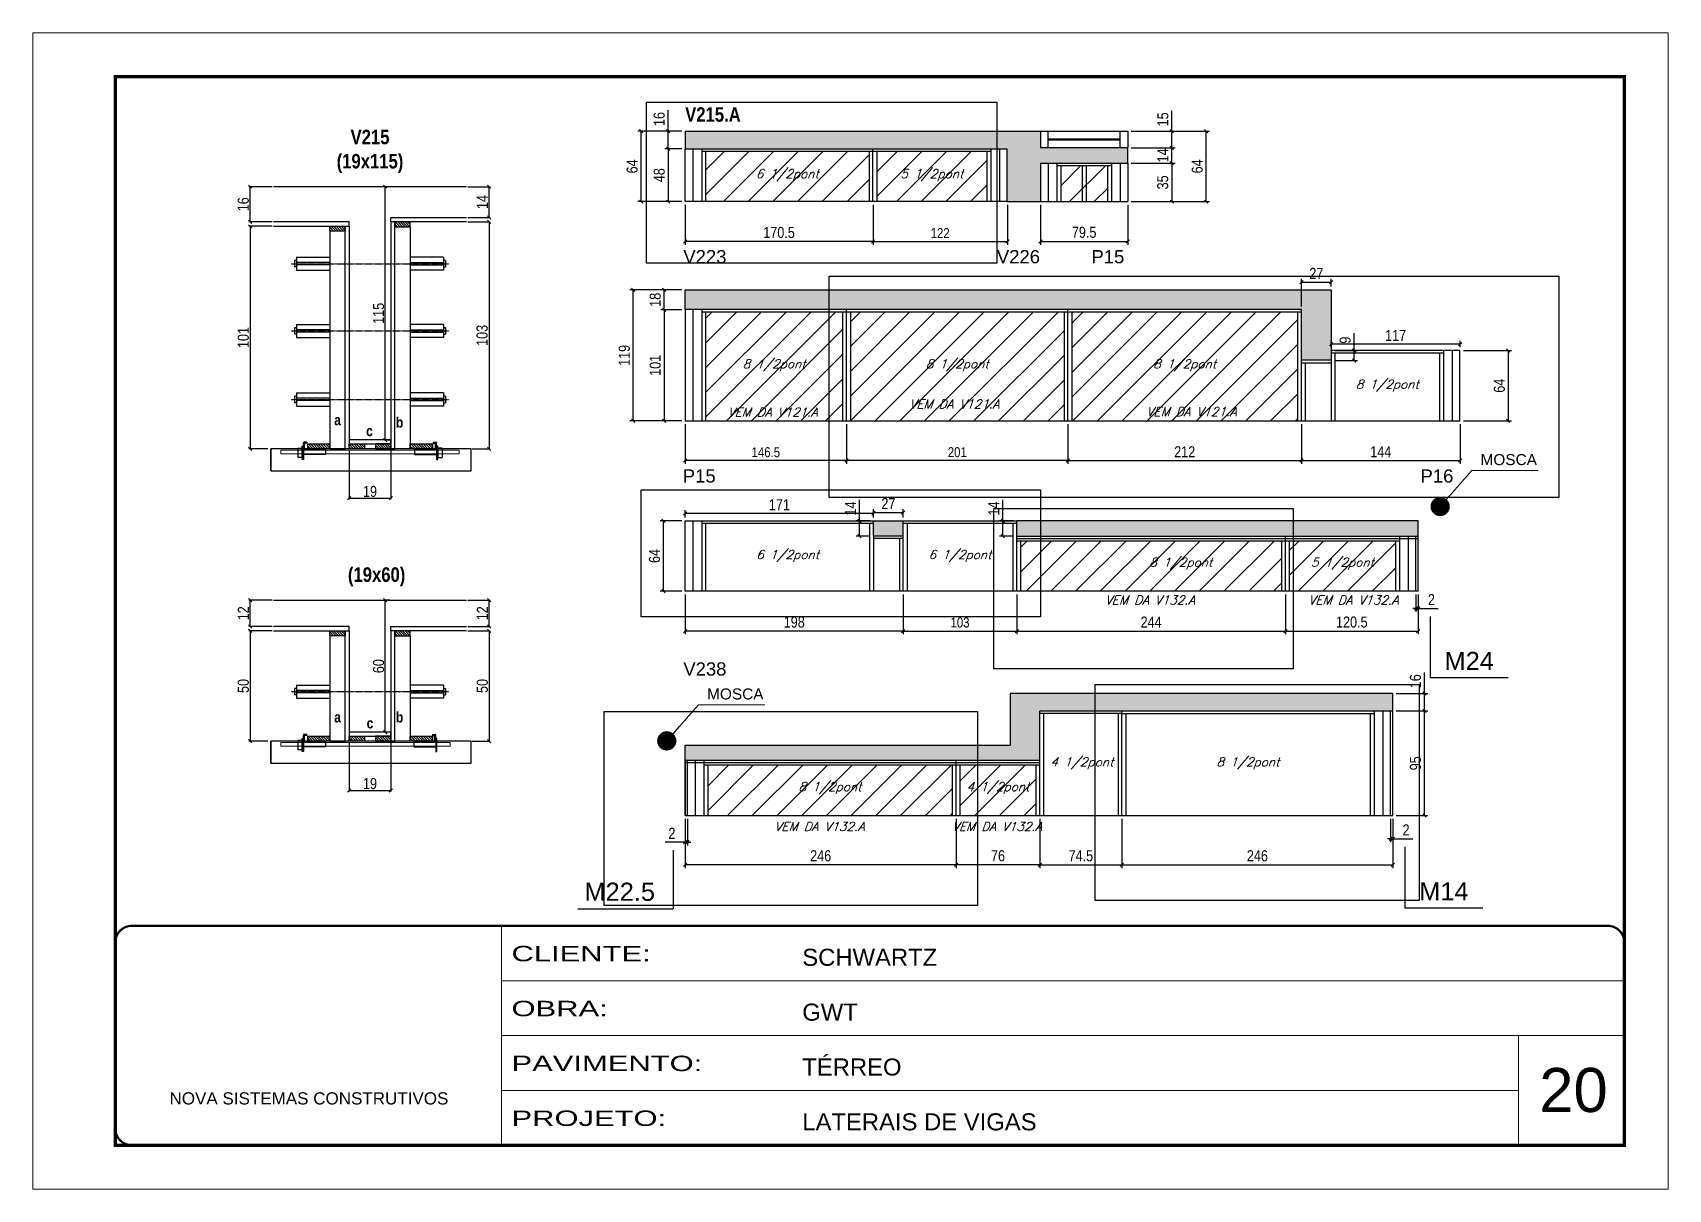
# Model space of a CAD drawing. Extents: x 2603 to 22413, y 1253 to 30260.
# Drawn here: x 7371 to 8856, y 24225 to 25275 of the extents above; entities that cross this region are included whole.
import ezdxf

# ---------------------------------------------------------------- set-up
doc = ezdxf.new("R2010")
doc.units = 0
for name, pattern in [('CONTINUO', [0]), ('DASHED', [0.75, 0.5, -0.25]), ('HIDDEN', [0.375, 0.25, -0.125])]:
    doc.linetypes.add(name, pattern=pattern)
for name, color, linetype in [('5', 5, 'Continuous'), ('barrote', 251, 'Continuous'), ('COTA', 241, 'Continuous'), ('detalhes', 4, 'Continuous'), ('NOMENCLATURA', 7, 'Continuous'), ('Painéis', 200, 'Continuous'), ('presilha', 1, 'Continuous'), ('SARR_2.2x10', 60, 'Continuous'), ('SARR_2.2x7', 40, 'Continuous'), ('SARR_3.5x7', 81, 'Continuous'), ('TENSOR', 3, 'Continuous'), ('texto', 7, 'Continuous')]:
    doc.layers.add(name, color=color, linetype=linetype)
for name, color, linetype, lineweight in [('CARIMBO', 255, 'Continuous', 9), ('CONCRETO', 251, 'Continuous', 25), ('Folhas', 255, 'Continuous', 9), ('Hachura', 251, 'Continuous', 9), ('SARRAFO DE PRESSAO', 251, 'DASHED', 9), ('SCO-___-LAJ', 2, 'Continuous', 0)]:
    doc.layers.add(name, color=color, linetype=linetype, lineweight=lineweight)
doc.styles.add('ARIAL', font='arial.ttf')
doc.styles.add('COTA TECNICA', font='techl___.ttf', dxfattribs={"height": 10})
doc.styles.add('COTA TECNICA 2X', font='techl___.ttf', dxfattribs={"height": 10})
doc.styles.add('COTA TECNICA-50', font='techl___.ttf', dxfattribs={"height": 9})
doc.styles.add('Romans', font='romans.shx')
doc.styles.get("Standard").update_dxf_attribs({"font": 'arial.ttf'})
doc.styles.add('TECNICA', font='techb___.ttf', dxfattribs={"height": 10})
doc.styles.add('Tecnologia', font='')
doc.styles.get('Tecnologia').set_extended_font_data('Forgotten Futurist')
doc.dimstyles.new('3x', dxfattribs={"dimtxt": 10, "dimasz": 5, "dimexe": 7, "dimexo": 5, "dimgap": 4, "dimtad": 1, "dimdec": 4, "dimlfac": 0.333333, "dimdsep": 46, "dimtxsty": 'Standard', "dimblk": 'DOT', "dimcen": 0.09, "dimclrd": 1, "dimclre": 1, "dimclrt": 2, "dimadec": 0, "dimazin": 2, "dimtfac": 1, "dimtdec": 4, "dimtmove": 0, "dimatfit": 3, "dimldrblk": 'DOT', "dimfxl": 1, "dimtolj": 1, "dimtzin": 0, "dimlwd": 9, "dimlwe": 9, "dimarcsym": 0})
doc.dimstyles.new('COTA PAINEL-50', dxfattribs={"dimtxt": 9, "dimasz": 3, "dimexe": 3, "dimexo": 3, "dimgap": 3, "dimtad": 1, "dimdec": 1, "dimzin": 12, "dimdsep": 46, "dimtxsty": 'COTA TECNICA-50', "dimblk1": 'OBLIQUE', "dimblk2": 'OBLIQUE', "dimsah": 1, "dimcen": 0.9, "dimclrd": 4, "dimclre": 4, "dimclrt": 240, "dimadec": 1, "dimazin": 3, "dimtfac": 1, "dimtdec": 1, "dimtmove": 0, "dimatfit": 3, "dimfxl": 1, "dimtolj": 1, "dimtzin": 12, "dimarcsym": 0})
doc.dimstyles.new('PAINEL', dxfattribs={"dimtxt": 10, "dimasz": 3, "dimexe": 3, "dimexo": 3, "dimgap": 3, "dimtad": 1, "dimdec": 1, "dimzin": 12, "dimdsep": 46, "dimtxsty": 'COTA TECNICA', "dimblk1": 'OBLIQUE', "dimblk2": 'OBLIQUE', "dimsah": 1, "dimcen": 0.9, "dimclrd": 4, "dimclre": 4, "dimclrt": 240, "dimadec": 1, "dimazin": 3, "dimtfac": 1, "dimtdec": 1, "dimtmove": 0, "dimatfit": 3, "dimfxl": 1, "dimtolj": 1, "dimtzin": 12, "dimarcsym": 0})
doc.dimstyles.new('SECAO', dxfattribs={"dimscale": 0.333333, "dimtxt": 5, "dimasz": 9, "dimexe": 3, "dimexo": 3, "dimgap": 3, "dimtad": 1, "dimdec": 1, "dimlfac": 0.5, "dimzin": 12, "dimdsep": 46, "dimtxsty": 'COTA TECNICA 2X', "dimblk1": 'OBLIQUE', "dimblk2": 'OBLIQUE', "dimsah": 1, "dimcen": 0.9, "dimclrd": 4, "dimclre": 4, "dimclrt": 240, "dimadec": 1, "dimazin": 3, "dimtfac": 1, "dimtdec": 1, "dimtmove": 0, "dimatfit": 3, "dimfxl": 1, "dimtolj": 1, "dimtzin": 12, "dimarcsym": 0})
pattern_1 = [(45, (-126418.031, -5371.03), (-11.2253202, 11.2253202), [])]
pattern_2 = [(50, (-126379.1736, -5371.0305), (5.46554007, -0.47817257), [0.5715, -6.2865]), (355, (-126379.1736, -5371.0305), (-1.05730264, 5.73170536), [0.4572, -5.02921753]), (100.4514447, (-126378.718, -5371.0704), (4.40823741, 5.25353256), [0.48570026, -5.34270734]), (46.1842, (-126379.1736, -5369.5065), (8.13237123, -1.26126984), [0.85725, -9.42975]), (96.6355576, (-126378.496, -5369.612), (7.122124, 7.42278374), [0.7285507, -8.01406824]), (351.184151, (-126379.1736, -5369.5065), (7.122124, 7.42278374), [0.685799, -7.54379196]), (21, (-126378.4116, -5369.8875), (4.54843174, -3.06795595), [0.5715, -6.2865]), (326, (-126378.4116, -5369.8875), (1.85406085, 5.52563898), [0.4572, -5.0292]), (71.451445, (-126378.0325, -5370.143), (6.40249258, 2.45768307), [0.48570026, -5.34269813]), (37.5, (-126379.1736, -5371.0305), (0.092658098, 2.536651166), [0, -4.96824, 0, -5.1054, 0, -5.04825]), (7.5, (-126379.1736, -5371.0305), (2.004589875, 3.005417245), [0, -2.91084, 0, -4.85394, 0, -1.92405]), (327.5, (-126380.8728, -5371.0305), (4.067717855, -0.17186232), [0, -1.905, 0, -5.9436, 0, -7.8867]), (317.5, (-126381.6348, -5371.0305), (4.44387544, 0.76279473), [0, -2.4765, 0, -3.94716, 0, -5.6007])]

msp = doc.modelspace()

# ---------------------------------------------------------------- texts
at = {"layer": '5', "linetype": 'Continuous'}
for s, p in [('V223', (7962.19, 25065.54)), ('V226', (8246.88, 25065.54)), ('P15', (8332.73, 25065.54)), ('P15', (7961.7, 24866.46)), ('P16', (8631.53, 24866.46)), ('V238', (7962.19, 24691.25))]:
    msp.add_text(s, height=12, rotation=0.00004, dxfattribs=at).set_placement(p)
at = {"layer": 'CARIMBO', "style": 'ARIAL'}
for s, height, p in [('MOSCA', 10, (8686, 24882.32)), ('MOSCA', 10, (7983.78, 24669.55)), ('20', 40, (8739.33, 24295.02))]:
    msp.add_text(s, height=height, dxfattribs=at).set_placement(p)
at = {"layer": 'detalhes', "style": 'TECNICA'}
for s, p in [('a', (7645.24, 24918.54)), ('b', (7701.22, 24916.32)), ('c', (7674.18, 24908.6)), ('a', (7645.24, 24648.71)), ('b', (7701.22, 24648.7)), ('c', (7674.67, 24643.28))]:
    msp.add_text(s, height=9.6, dxfattribs=at).set_placement(p)
at = {"layer": 'NOMENCLATURA', "style": 'TECNICA'}
msp.add_text('V215.A', height=13.2, dxfattribs=at).set_placement((7963.85, 25194.04))
at = {"layer": 'NOMENCLATURA', "linetype": 'Continuous'}
for s, p in [('M24', (8653.28, 24696.29)), ('M22.5', (7872.41, 24486.76)), ('M14', (8630.28, 24487.17))]:
    msp.add_text(s, height=16.5, dxfattribs=at).set_placement(p)
at = {"layer": 'NOMENCLATURA', "char_height": 13.2, "attachment_point": 2, "style": 'TECNICA'}
for s, insert in [('V215\\P(19x115)', (7677.72, 25186.82)), ('\\P(19x60)', (7683.72, 24811.51))]:
    msp.add_mtext_dynamic_manual_height_columns(s, width=300.2766, gutter_width=1, heights=[0], dxfattribs=dict(at, insert=insert))
at = {"layer": 'texto', "color": 2, "char_height": 8, "attachment_point": 5, "style": 'Romans'}
for s, insert in [('{\\Q19;\\C256;6 1/2pont}', (8056.6, 25145.53)), ('{\\Q19;\\C256;5 1/2pont}', (8187.85, 25145.53)), ('{\\Q19;\\C256;8 1/2pont}', (8044.6, 24972.95)), ('{\\Q19;\\C256;8 1/2pont}', (8210.85, 24972.95)), ('{\\Q19;\\C256;8 1/2pont}', (8417.35, 24972.95)), ('{\\Q19;\\C256;8 1/2pont}', (8601.35, 24954.45)), ('{\\Q19;\\C256;VEM DA V121.A}', (8043.3, 24930.4)), ('{\\Q19;\\C256;VEM DA V121.A}', (8208.3, 24937.8)), ('{\\Q19;\\C256;VEM DA V121.A}', (8423.55, 24930.86)), ('{\\Q19;\\C256;6 1/2pont}', (8056.85, 24799.8)), ('{\\Q19;\\C256;6 1/2pont}', (8213.35, 24799.8)), ('{\\Q19;\\C256;8 1/2pont}', (8413.85, 24792.8)), ('{\\Q19;\\C256;5 1/2pont}', (8560.6, 24792.8)), ('{\\Q19;\\C256;VEM DA V132.A}', (8385.82, 24759.83)), ('{\\Q19;\\C256;VEM DA V132.A}', (8570.61, 24759.83)), ('{\\Q19;\\C256;4 1/2pont}', (8324.1, 24611.58)), ('{\\Q19;\\C256;8 1/2pont}', (8474.85, 24611.58)), ('{\\Q19;\\C256;8 1/2pont}', (8095.35, 24589.08)), ('{\\Q19;\\C256;4 1/2pont}', (8247.85, 24589.08)), ('{\\Q19;\\C256;VEM DA V132.A}', (8085.82, 24554.21)), ('{\\Q19;\\C256;VEM DA V132.A}', (8247, 24554.21))]:
    msp.add_mtext(s, dxfattribs=dict(at, insert=insert))

# ---------------------------------------------------------------- blocks, each defined once
blk = doc.blocks.new('9999999999')
at = {"color": 30, "linetype": 'CONTINUO'}
for p, q in [((98564.6, 34230.2), (98564.6, 34429.4)), ((98564.6, 34379.6), (99584, 34379.6)), ((98564.6, 34329.8), (99488, 34329.8)), ((99584, 34329.8), (99488, 34329.8)), ((99488, 34329.8), (99488, 34230.2)), ((98564.6, 34280), (99488, 34280))]:
    blk.add_line(p, q, dxfattribs=at)
at = {"color": 30, "linetype": 'CONTINUO', "const_width": 2}
blk.add_lwpolyline([(99584, 34230.2), (99584, 34414.4, 0.414214), (99569, 34429.4), (98229, 34429.4, 0.414214), (98214, 34414.4), (98214, 34245.2, 0.414214), (98229, 34230.2), (99584, 34230.2)], format="xyb", dxfattribs=at)
at = {"layer": 'Folhas'}
blk.add_lwpolyline([(98139, 34190.2), (99624, 34190.2), (99624, 35240.2), (98139, 35240.2)], close=True, dxfattribs=at)
at = {"layer": 'Folhas', "color": 30, "const_width": 3}
blk.add_lwpolyline([(98214, 34230.2), (99584, 34230.2), (99584, 35200.2), (98214, 35200.2)], close=True, dxfattribs=at)
at = {"color": 7, "linetype": 'Continuous', "ltscale": 5, "style": 'ARIAL'}
for s, height, p in [('SCHWARTZ', 15.48, (98837.7, 34393.1)), ('GWT', 15.48, (98837.7, 34343.3)), ('TÉRREO', 15.48, (98837.7, 34293.5)), ('NOVA SISTEMAS CONSTRUTIVOS', 11.059, (98263.2, 34267.2)), ('LATERAIS DE VIGAS', 15.483, (98837.7, 34243.7))]:
    blk.add_text(s, height=height, dxfattribs=at).set_placement(p)
at = {"layer": 'Folhas', "color": 7, "style": 'Tecnologia', "width": 1.5}
for s, p in [('CLIENTE:', (98573.7, 34397.2)), ('OBRA:', (98573.7, 34347.3)), ('PAVIMENTO:', (98573.7, 34297.5)), ('PROJETO:', (98573.7, 34247.7))]:
    blk.add_text(s, height=14, dxfattribs=at).set_placement(p)
blk = doc.blocks.new('PRESILHA METÁLICA 1')
at = {"layer": 'presilha'}
for p, q in [((0, 13), (6, 13)), ((0, 13), (0, 0)), ((6, 0), (0, 0)), ((6, 15.5), (7.5, 15.5)), ((6, -2.5), (6, 15.5)), ((6, 13), (6, 0)), ((7.5, 10.6), (7.5, 19.9)), ((7.5, 15.5), (7.5, -2.5)), ((37.5, 4.1), (7.5, 4.1)), ((12, 21), (8.6, 21)), ((9, 11.6), (9, 18.9)), ((12, 19.5), (9.6, 19.5)), ((37.5, 11), (9.6, 11)), ((12, 21), (12, 19.5)), ((37.5, 11), (37.5, 4.1)), ((7.5, -2.5), (6, -2.5))]:
    blk.add_line(p, q, dxfattribs=at)
for centre, radius, start, end in [((8.6, 19.9), 1.14, 90, 180), ((9.6, 18.9), 0.57, 90, 180), ((9.6, 11.6), 0.57, 180, 270)]:
    blk.add_arc(centre, radius, start, end, dxfattribs=at)
blk = doc.blocks.new('_Oblique')
at = {"color": 0, "linetype": 'ByBlock', "lineweight": -2}
blk.add_line((-0.5, -0.5), (0.5, 0.5), dxfattribs=at)
blk = doc.blocks.new('*D510')
at = {"layer": 'COTA', "color": 4, "lineweight": -2, "transparency": 16777216}
for p, q in [((7766.4, 25103.1), (7786.8, 25103.1)), ((7785.8, 25103.1), (7785.8, 24897.1)), ((7770.5, 24897.1), (7786.8, 24897.1))]:
    blk.add_line(p, q, dxfattribs=at)
at = {"layer": 'Defpoints', "color": 0, "transparency": 16777216}
for p in [(7765.4, 25103.1), (7769.5, 24897.1), (7785.8, 24897.1)]:
    blk.add_point(p, dxfattribs=at)
at = {"layer": 'COTA', "color": 4, "lineweight": -2, "transparency": 16777216, "xscale": 3, "yscale": 3, "zscale": 3}
for p, rotation in [((7785.8, 25103.1), 90), ((7785.8, 24897.1), 270)]:
    blk.add_blockref('_Oblique', p, dxfattribs=dict(at, rotation=rotation))
at = {"layer": 'COTA', "color": 240, "transparency": 16777216, "insert": (7779.5, 25000.1), "char_height": 10, "attachment_point": 5, "rotation": 90, "style": 'COTA TECNICA 2X'}
blk.add_mtext('\\A1;103', dxfattribs=at)
blk = doc.blocks.new('*D511')
at = {"layer": 'COTA', "color": 4, "lineweight": -2, "transparency": 16777216}
for p, q in [((7766.4, 25135.1), (7786.8, 25135.1)), ((7785.8, 25107.1), (7785.8, 25135.1)), ((7766.4, 25107.1), (7786.8, 25107.1))]:
    blk.add_line(p, q, dxfattribs=at)
at = {"layer": 'Defpoints', "color": 0, "transparency": 16777216}
for p in [(7765.4, 25135.1), (7785.8, 25135.1), (7765.4, 25107.1)]:
    blk.add_point(p, dxfattribs=at)
at = {"layer": 'COTA', "color": 4, "lineweight": -2, "transparency": 16777216, "xscale": 3, "yscale": 3, "zscale": 3}
for p, rotation in [((7785.8, 25135.1), 90), ((7785.8, 25107.1), 270)]:
    blk.add_blockref('_Oblique', p, dxfattribs=dict(at, rotation=rotation))
at = {"layer": 'COTA', "color": 240, "transparency": 16777216, "insert": (7779.7, 25121.1), "char_height": 10, "attachment_point": 5, "rotation": 90, "style": 'COTA TECNICA 2X'}
blk.add_mtext('\\A1;14', dxfattribs=at)
blk = doc.blocks.new('*D512')
at = {"layer": 'COTA', "color": 4, "lineweight": -2, "transparency": 16777216}
for p, q in [((7589, 25099.1), (7567.8, 25099.1)), ((7568.8, 25099.1), (7568.8, 24897.1)), ((7584.9, 24897.1), (7567.8, 24897.1))]:
    blk.add_line(p, q, dxfattribs=at)
at = {"layer": 'Defpoints', "color": 0, "transparency": 16777216}
for p in [(7590, 25099.1), (7568.8, 24897.1), (7585.9, 24897.1)]:
    blk.add_point(p, dxfattribs=at)
at = {"layer": 'COTA', "color": 4, "lineweight": -2, "transparency": 16777216, "xscale": 3, "yscale": 3, "zscale": 3}
for p, rotation in [((7568.8, 25099.1), 90), ((7568.8, 24897.1), 270)]:
    blk.add_blockref('_Oblique', p, dxfattribs=dict(at, rotation=rotation))
at = {"layer": 'COTA', "color": 240, "transparency": 16777216, "insert": (7562.7, 24998.1), "char_height": 10, "attachment_point": 5, "rotation": 90, "style": 'COTA TECNICA 2X'}
blk.add_mtext('\\A1;101', dxfattribs=at)
blk = doc.blocks.new('*D2759')
at = {"layer": 'COTA', "color": 4, "lineweight": -2, "transparency": 16777216}
for p, q in [((7695.7, 25135.1), (7690.6, 25135.1)), ((7691.6, 24905.1), (7691.6, 25135.1)), ((7695.7, 24905.1), (7690.6, 24905.1))]:
    blk.add_line(p, q, dxfattribs=at)
at = {"layer": 'Defpoints', "color": 0, "transparency": 16777216}
for p in [(7691.6, 25135.1), (7696.7, 25135.1), (7696.7, 24905.1)]:
    blk.add_point(p, dxfattribs=at)
at = {"layer": 'COTA', "color": 4, "lineweight": -2, "transparency": 16777216, "xscale": 3, "yscale": 3, "zscale": 3}
for p, rotation in [((7691.6, 25135.1), 90), ((7691.6, 24905.1), 270)]:
    blk.add_blockref('_Oblique', p, dxfattribs=dict(at, rotation=rotation))
at = {"layer": 'COTA', "color": 240, "transparency": 16777216, "insert": (7685.5, 25020.1), "char_height": 10, "attachment_point": 5, "rotation": 90, "style": 'COTA TECNICA 2X'}
blk.add_mtext('\\A1;115', dxfattribs=at)
blk = doc.blocks.new('*D2760')
at = {"layer": 'COTA', "color": 4, "lineweight": -2, "transparency": 16777216}
for p, q in [((7589, 25135.1), (7567.8, 25135.1)), ((7568.8, 25103.1), (7568.8, 25135.1)), ((7589, 25103.1), (7567.8, 25103.1))]:
    blk.add_line(p, q, dxfattribs=at)
at = {"layer": 'Defpoints', "color": 0, "transparency": 16777216}
for p in [(7568.8, 25135.1), (7590, 25135.1), (7590, 25103.1)]:
    blk.add_point(p, dxfattribs=at)
at = {"layer": 'COTA', "color": 4, "lineweight": -2, "transparency": 16777216, "xscale": 3, "yscale": 3, "zscale": 3}
for p, rotation in [((7568.8, 25135.1), 90), ((7568.8, 25103.1), 270)]:
    blk.add_blockref('_Oblique', p, dxfattribs=dict(at, rotation=rotation))
at = {"layer": 'COTA', "color": 240, "transparency": 16777216, "insert": (7562.7, 25119.1), "char_height": 10, "attachment_point": 5, "rotation": 90, "style": 'COTA TECNICA 2X'}
blk.add_mtext('\\A1;16', dxfattribs=at)
blk = doc.blocks.new('*D2761')
at = {"layer": 'COTA', "color": 4, "lineweight": -2, "transparency": 16777216}
for p, q in [((7658.7, 24896.1), (7658.7, 24851.3)), ((7696.7, 24896.1), (7696.7, 24851.3)), ((7658.7, 24852.3), (7696.7, 24852.3))]:
    blk.add_line(p, q, dxfattribs=at)
at = {"layer": 'Defpoints', "color": 0, "transparency": 16777216}
for p in [(7658.7, 24897.1), (7696.7, 24897.1), (7696.7, 24852.3)]:
    blk.add_point(p, dxfattribs=at)
at = {"layer": 'COTA', "color": 4, "lineweight": -2, "transparency": 16777216, "xscale": 3, "yscale": 3, "zscale": 3, "rotation": 180}
blk.add_blockref('_Oblique', (7658.7, 24852.3), dxfattribs=at)
at = {"layer": 'COTA', "color": 4, "lineweight": -2, "transparency": 16777216, "xscale": 3, "yscale": 3, "zscale": 3}
blk.add_blockref('_Oblique', (7696.7, 24852.3), dxfattribs=at)
at = {"layer": 'COTA', "color": 240, "transparency": 16777216, "insert": (7677.7, 24858.4), "char_height": 10, "attachment_point": 5, "style": 'COTA TECNICA 2X'}
blk.add_mtext('\\A1;19', dxfattribs=at)
blk = doc.blocks.new('PRESILHA METÁLICA 2')
at = {"layer": 'presilha'}
for p, q in [((-5.2, 23.5), (-5.2, 22)), ((-5.2, 23.5), (-1.9, 23.5)), ((-0.8, 14.6), (-0.8, 22.4)), ((-30.8, 13.5), (-30.8, 6.6)), ((-30.8, 13.5), (-2.8, 13.5)), ((-30.8, 6.6), (-0.8, 6.6)), ((-5.2, 22), (-2.8, 22)), ((-2.2, 14.1), (-2.2, 21.4)), ((0.8, 18), (-0.8, 18)), ((-0.8, 18), (-0.8, 0)), ((-0.8, 0), (0.8, 0)), ((0.8, 0), (0.8, 18))]:
    blk.add_line(p, q, dxfattribs=at)
for centre, radius, start, end in [((-1.9, 22.4), 1.14, 0, 90), ((-2.8, 21.4), 0.57, 0, 90), ((-2.8, 14.1), 0.57, 270, 0)]:
    blk.add_arc(centre, radius, start, end, dxfattribs=at)
blk = doc.blocks.new('*D513')
at = {"layer": 'COTA', "color": 4, "lineweight": -2, "transparency": 16777216}
for p, q in [((7766.4, 24731.8), (7786.8, 24731.8)), ((7785.8, 24731.8), (7785.8, 24631.8)), ((7770.5, 24631.8), (7786.8, 24631.8))]:
    blk.add_line(p, q, dxfattribs=at)
at = {"layer": 'Defpoints', "color": 0, "transparency": 16777216}
for p in [(7765.4, 24731.8), (7769.5, 24631.8), (7785.8, 24631.8)]:
    blk.add_point(p, dxfattribs=at)
at = {"layer": 'COTA', "color": 4, "lineweight": -2, "transparency": 16777216, "xscale": 3, "yscale": 3, "zscale": 3}
for p, rotation in [((7785.8, 24731.8), 90), ((7785.8, 24631.8), 270)]:
    blk.add_blockref('_Oblique', p, dxfattribs=dict(at, rotation=rotation))
at = {"layer": 'COTA', "color": 240, "transparency": 16777216, "insert": (7779.7, 24681.8), "char_height": 10, "attachment_point": 5, "rotation": 90, "style": 'COTA TECNICA 2X'}
blk.add_mtext('\\A1;50', dxfattribs=at)
blk = doc.blocks.new('*D514')
at = {"layer": 'COTA', "color": 4, "lineweight": -2, "transparency": 16777216}
for p, q in [((7766.4, 24759.8), (7786.8, 24759.8)), ((7785.8, 24735.8), (7785.8, 24759.8)), ((7766.4, 24735.8), (7786.8, 24735.8))]:
    blk.add_line(p, q, dxfattribs=at)
at = {"layer": 'Defpoints', "color": 0, "transparency": 16777216}
for p in [(7765.4, 24759.8), (7785.8, 24759.8), (7765.4, 24735.8)]:
    blk.add_point(p, dxfattribs=at)
at = {"layer": 'COTA', "color": 4, "lineweight": -2, "transparency": 16777216, "xscale": 3, "yscale": 3, "zscale": 3}
for p, rotation in [((7785.8, 24759.8), 90), ((7785.8, 24735.8), 270)]:
    blk.add_blockref('_Oblique', p, dxfattribs=dict(at, rotation=rotation))
at = {"layer": 'COTA', "color": 240, "transparency": 16777216, "insert": (7779.7, 24747.8), "char_height": 10, "attachment_point": 5, "rotation": 90, "style": 'COTA TECNICA 2X'}
blk.add_mtext('\\A1;12', dxfattribs=at)
blk = doc.blocks.new('*D499')
at = {"layer": 'COTA', "color": 4, "lineweight": -2, "transparency": 16777216}
for p, q in [((7589, 24731.8), (7567.8, 24731.8)), ((7568.8, 24731.8), (7568.8, 24631.8)), ((7584.9, 24631.8), (7567.8, 24631.8))]:
    blk.add_line(p, q, dxfattribs=at)
at = {"layer": 'Defpoints', "color": 0, "transparency": 16777216}
for p in [(7590, 24731.8), (7568.8, 24631.8), (7585.9, 24631.8)]:
    blk.add_point(p, dxfattribs=at)
at = {"layer": 'COTA', "color": 4, "lineweight": -2, "transparency": 16777216, "xscale": 3, "yscale": 3, "zscale": 3}
for p, rotation in [((7568.8, 24731.8), 90), ((7568.8, 24631.8), 270)]:
    blk.add_blockref('_Oblique', p, dxfattribs=dict(at, rotation=rotation))
at = {"layer": 'COTA', "color": 240, "transparency": 16777216, "insert": (7562.7, 24681.8), "char_height": 10, "attachment_point": 5, "rotation": 90, "style": 'COTA TECNICA 2X'}
blk.add_mtext('\\A1;50', dxfattribs=at)
blk = doc.blocks.new('*D2697')
at = {"layer": 'COTA', "color": 4, "lineweight": -2, "transparency": 16777216}
for p, q in [((7695.7, 24759.8), (7690.6, 24759.8)), ((7691.6, 24639.8), (7691.6, 24759.8)), ((7695.7, 24639.8), (7690.6, 24639.8))]:
    blk.add_line(p, q, dxfattribs=at)
at = {"layer": 'Defpoints', "color": 0, "transparency": 16777216}
for p in [(7691.6, 24759.8), (7696.7, 24759.8), (7696.7, 24639.8)]:
    blk.add_point(p, dxfattribs=at)
at = {"layer": 'COTA', "color": 4, "lineweight": -2, "transparency": 16777216, "xscale": 3, "yscale": 3, "zscale": 3}
for p, rotation in [((7691.6, 24759.8), 90), ((7691.6, 24639.8), 270)]:
    blk.add_blockref('_Oblique', p, dxfattribs=dict(at, rotation=rotation))
at = {"layer": 'COTA', "color": 240, "transparency": 16777216, "insert": (7685.5, 24699.8), "char_height": 10, "attachment_point": 5, "rotation": 90, "style": 'COTA TECNICA 2X'}
blk.add_mtext('\\A1;60', dxfattribs=at)
blk = doc.blocks.new('*D2698')
at = {"layer": 'COTA', "color": 4, "lineweight": -2, "transparency": 16777216}
for p, q in [((7589, 24759.8), (7567.8, 24759.8)), ((7568.8, 24735.8), (7568.8, 24759.8)), ((7589, 24735.8), (7567.8, 24735.8))]:
    blk.add_line(p, q, dxfattribs=at)
at = {"layer": 'Defpoints', "color": 0, "transparency": 16777216}
for p in [(7568.8, 24759.8), (7590, 24759.8), (7590, 24735.8)]:
    blk.add_point(p, dxfattribs=at)
at = {"layer": 'COTA', "color": 4, "lineweight": -2, "transparency": 16777216, "xscale": 3, "yscale": 3, "zscale": 3}
for p, rotation in [((7568.8, 24759.8), 90), ((7568.8, 24735.8), 270)]:
    blk.add_blockref('_Oblique', p, dxfattribs=dict(at, rotation=rotation))
at = {"layer": 'COTA', "color": 240, "transparency": 16777216, "insert": (7562.7, 24747.8), "char_height": 10, "attachment_point": 5, "rotation": 90, "style": 'COTA TECNICA 2X'}
blk.add_mtext('\\A1;12', dxfattribs=at)
blk = doc.blocks.new('*D2699')
at = {"layer": 'COTA', "color": 4, "lineweight": -2, "transparency": 16777216}
for p, q in [((7658.7, 24630.8), (7658.7, 24586)), ((7696.7, 24630.8), (7696.7, 24586)), ((7658.7, 24587), (7696.7, 24587))]:
    blk.add_line(p, q, dxfattribs=at)
at = {"layer": 'Defpoints', "color": 0, "transparency": 16777216}
for p in [(7658.7, 24631.8), (7696.7, 24631.8), (7696.7, 24587)]:
    blk.add_point(p, dxfattribs=at)
at = {"layer": 'COTA', "color": 4, "lineweight": -2, "transparency": 16777216, "xscale": 3, "yscale": 3, "zscale": 3, "rotation": 180}
blk.add_blockref('_Oblique', (7658.7, 24587), dxfattribs=at)
at = {"layer": 'COTA', "color": 4, "lineweight": -2, "transparency": 16777216, "xscale": 3, "yscale": 3, "zscale": 3}
blk.add_blockref('_Oblique', (7696.7, 24587), dxfattribs=at)
at = {"layer": 'COTA', "color": 240, "transparency": 16777216, "insert": (7677.7, 24593.1), "char_height": 10, "attachment_point": 5, "style": 'COTA TECNICA 2X'}
blk.add_mtext('\\A1;19', dxfattribs=at)
blk = doc.blocks.new('*D500')
at = {"layer": 'COTA', "color": 4, "linetype": 'ByBlock', "lineweight": -2, "transparency": 16777216}
for p, q in [((8134.4, 25118.5), (8134.4, 25082.4)), ((8256.4, 25118.5), (8256.4, 25082.4)), ((8134.4, 25085.4), (8256.4, 25085.4))]:
    blk.add_line(p, q, dxfattribs=at)
at = {"layer": 'Defpoints', "color": 0, "linetype": 'ByBlock', "transparency": 16777216}
for p in [(8134.4, 25121.5), (8256.4, 25121.5), (8256.4, 25085.4)]:
    blk.add_point(p, dxfattribs=at)
at = {"layer": 'COTA', "color": 4, "linetype": 'ByBlock', "lineweight": -2, "transparency": 16777216, "xscale": 3, "yscale": 3, "zscale": 3, "rotation": 180}
blk.add_blockref('_Oblique', (8134.4, 25085.4), dxfattribs=at)
at = {"layer": 'COTA', "color": 4, "linetype": 'ByBlock', "lineweight": -2, "transparency": 16777216, "xscale": 3, "yscale": 3, "zscale": 3}
blk.add_blockref('_Oblique', (8256.4, 25085.4), dxfattribs=at)
at = {"layer": 'COTA', "color": 240, "linetype": 'ByBlock', "transparency": 16777216, "insert": (8195.4, 25093), "char_height": 9, "attachment_point": 5, "style": 'COTA TECNICA-50'}
blk.add_mtext('\\A1;122', dxfattribs=at)
blk = doc.blocks.new('*D2700')
at = {"layer": 'COTA', "color": 4, "linetype": 'ByBlock', "lineweight": -2, "transparency": 16777216}
for p, q in [((7963.9, 25118.5), (7963.9, 25082.4)), ((8134.4, 25118.5), (8134.4, 25082.4)), ((8134.4, 25085.4), (7963.9, 25085.4))]:
    blk.add_line(p, q, dxfattribs=at)
at = {"layer": 'Defpoints', "color": 0, "linetype": 'ByBlock', "transparency": 16777216}
for p in [(7963.9, 25121.5), (8134.4, 25121.5), (7963.9, 25085.4)]:
    blk.add_point(p, dxfattribs=at)
at = {"layer": 'COTA', "color": 4, "linetype": 'ByBlock', "lineweight": -2, "transparency": 16777216, "xscale": 3, "yscale": 3, "zscale": 3, "rotation": 180}
blk.add_blockref('_Oblique', (7963.9, 25085.4), dxfattribs=at)
at = {"layer": 'COTA', "color": 4, "linetype": 'ByBlock', "lineweight": -2, "transparency": 16777216, "xscale": 3, "yscale": 3, "zscale": 3}
blk.add_blockref('_Oblique', (8134.4, 25085.4), dxfattribs=at)
at = {"layer": 'COTA', "color": 240, "linetype": 'ByBlock', "transparency": 16777216, "insert": (8049.1, 25093.5), "char_height": 10, "attachment_point": 5, "style": 'COTA TECNICA'}
blk.add_mtext('\\A1;170.5', dxfattribs=at)
blk = doc.blocks.new('*D2701')
at = {"layer": 'COTA', "color": 4, "linetype": 'ByBlock', "lineweight": -2, "transparency": 16777216}
for p, q in [((7960.9, 25185.5), (7920.8, 25185.5)), ((7923.8, 25121.5), (7923.8, 25185.5)), ((7960.9, 25121.5), (7920.8, 25121.5))]:
    blk.add_line(p, q, dxfattribs=at)
at = {"layer": 'Defpoints', "color": 0, "linetype": 'ByBlock', "transparency": 16777216}
for p in [(7923.8, 25185.5), (7963.9, 25185.5), (7963.9, 25121.5)]:
    blk.add_point(p, dxfattribs=at)
at = {"layer": 'COTA', "color": 4, "linetype": 'ByBlock', "lineweight": -2, "transparency": 16777216, "xscale": 3, "yscale": 3, "zscale": 3}
for p, rotation in [((7923.8, 25185.5), 90), ((7923.8, 25121.5), 270)]:
    blk.add_blockref('_Oblique', p, dxfattribs=dict(at, rotation=rotation))
at = {"layer": 'COTA', "color": 240, "linetype": 'ByBlock', "transparency": 16777216, "insert": (7915.7, 25153.5), "char_height": 10, "attachment_point": 5, "rotation": 90, "style": 'COTA TECNICA'}
blk.add_mtext('\\A1;64', dxfattribs=at)
blk = doc.blocks.new('*D2702')
at = {"layer": 'COTA', "color": 4, "linetype": 'ByBlock', "lineweight": -2, "transparency": 16777216}
for p, q in [((7960.9, 25169.5), (7945.4, 25169.5)), ((7948.4, 25169.5), (7948.4, 25121.5)), ((7960.9, 25121.5), (7945.4, 25121.5))]:
    blk.add_line(p, q, dxfattribs=at)
at = {"layer": 'Defpoints', "color": 0, "linetype": 'ByBlock', "transparency": 16777216}
for p in [(7963.9, 25169.5), (7948.4, 25121.5), (7963.9, 25121.5)]:
    blk.add_point(p, dxfattribs=at)
at = {"layer": 'COTA', "color": 4, "linetype": 'ByBlock', "lineweight": -2, "transparency": 16777216, "xscale": 3, "yscale": 3, "zscale": 3}
for p, rotation in [((7948.4, 25169.5), 90), ((7948.4, 25121.5), 270)]:
    blk.add_blockref('_Oblique', p, dxfattribs=dict(at, rotation=rotation))
at = {"layer": 'COTA', "color": 240, "linetype": 'ByBlock', "transparency": 16777216, "insert": (7940.3, 25145.5), "char_height": 10, "attachment_point": 5, "rotation": 90, "style": 'COTA TECNICA'}
blk.add_mtext('\\A1;48', dxfattribs=at)
blk = doc.blocks.new('*D2703')
at = {"layer": 'COTA', "color": 4, "linetype": 'ByBlock', "lineweight": -2, "transparency": 16777216}
for p, q in [((7948.4, 25185.5), (7948.4, 25204.5)), ((7960.9, 25185.5), (7945.4, 25185.5)), ((7948.4, 25169.5), (7948.4, 25185.5)), ((7960.9, 25169.5), (7945.4, 25169.5))]:
    blk.add_line(p, q, dxfattribs=at)
at = {"layer": 'Defpoints', "color": 0, "linetype": 'ByBlock', "transparency": 16777216}
for p in [(7948.4, 25185.5), (7963.9, 25185.5), (7963.9, 25169.5)]:
    blk.add_point(p, dxfattribs=at)
at = {"layer": 'COTA', "color": 4, "linetype": 'ByBlock', "lineweight": -2, "transparency": 16777216, "xscale": 3, "yscale": 3, "zscale": 3}
for p, rotation in [((7948.4, 25185.5), 90), ((7948.4, 25169.5), 270)]:
    blk.add_blockref('_Oblique', p, dxfattribs=dict(at, rotation=rotation))
at = {"layer": 'COTA', "color": 240, "linetype": 'ByBlock', "transparency": 16777216, "insert": (7940.3, 25196.5), "char_height": 10, "attachment_point": 5, "rotation": 90, "style": 'COTA TECNICA'}
blk.add_mtext('\\A1;16', dxfattribs=at)
blk = doc.blocks.new('*D2704')
at = {"layer": 'COTA', "color": 4, "linetype": 'ByBlock', "lineweight": -2, "transparency": 16777216}
for p, q in [((8286.4, 25118.5), (8286.4, 25082.4)), ((8365.9, 25118.5), (8365.9, 25082.4)), ((8286.4, 25085.4), (8365.9, 25085.4))]:
    blk.add_line(p, q, dxfattribs=at)
at = {"layer": 'Defpoints', "color": 0, "linetype": 'ByBlock', "transparency": 16777216}
for p in [(8286.4, 25121.5), (8365.9, 25121.5), (8365.9, 25085.4)]:
    blk.add_point(p, dxfattribs=at)
at = {"layer": 'COTA', "color": 4, "linetype": 'ByBlock', "lineweight": -2, "transparency": 16777216, "xscale": 3, "yscale": 3, "zscale": 3, "rotation": 180}
blk.add_blockref('_Oblique', (8286.4, 25085.4), dxfattribs=at)
at = {"layer": 'COTA', "color": 4, "linetype": 'ByBlock', "lineweight": -2, "transparency": 16777216, "xscale": 3, "yscale": 3, "zscale": 3}
blk.add_blockref('_Oblique', (8365.9, 25085.4), dxfattribs=at)
at = {"layer": 'COTA', "color": 240, "linetype": 'ByBlock', "transparency": 16777216, "insert": (8326.1, 25093.6), "char_height": 10, "attachment_point": 5, "style": 'COTA TECNICA'}
blk.add_mtext('\\A1;79.5', dxfattribs=at)
blk = doc.blocks.new('*D501')
at = {"layer": 'COTA', "color": 4, "linetype": 'ByBlock', "lineweight": -2, "transparency": 16777216}
for p, q in [((8110.4, 24919.4), (8110.4, 24883.4)), ((8311.4, 24919.4), (8311.4, 24883.4)), ((8311.4, 24886.4), (8110.4, 24886.4))]:
    blk.add_line(p, q, dxfattribs=at)
at = {"layer": 'Defpoints', "color": 0, "linetype": 'ByBlock', "transparency": 16777216}
for p in [(8110.4, 24922.4), (8311.4, 24922.4), (8110.4, 24886.4)]:
    blk.add_point(p, dxfattribs=at)
at = {"layer": 'COTA', "color": 4, "linetype": 'ByBlock', "lineweight": -2, "transparency": 16777216, "xscale": 3, "yscale": 3, "zscale": 3, "rotation": 180}
blk.add_blockref('_Oblique', (8110.4, 24886.4), dxfattribs=at)
at = {"layer": 'COTA', "color": 4, "linetype": 'ByBlock', "lineweight": -2, "transparency": 16777216, "xscale": 3, "yscale": 3, "zscale": 3}
blk.add_blockref('_Oblique', (8311.4, 24886.4), dxfattribs=at)
at = {"layer": 'COTA', "color": 240, "linetype": 'ByBlock', "transparency": 16777216, "insert": (8210.9, 24894), "char_height": 9, "attachment_point": 5, "style": 'COTA TECNICA-50'}
blk.add_mtext('\\A1;201', dxfattribs=at)
blk = doc.blocks.new('*D2705')
at = {"layer": 'COTA', "color": 4, "linetype": 'ByBlock', "lineweight": -2, "transparency": 16777216}
for p, q in [((7963.9, 24919.4), (7963.9, 24883.4)), ((8110.4, 24919.4), (8110.4, 24883.4)), ((8110.4, 24886.4), (7963.9, 24886.4))]:
    blk.add_line(p, q, dxfattribs=at)
at = {"layer": 'Defpoints', "color": 0, "linetype": 'ByBlock', "transparency": 16777216}
for p in [(7963.9, 24922.4), (8110.4, 24922.4), (7963.9, 24886.4)]:
    blk.add_point(p, dxfattribs=at)
at = {"layer": 'COTA', "color": 4, "linetype": 'ByBlock', "lineweight": -2, "transparency": 16777216, "xscale": 3, "yscale": 3, "zscale": 3, "rotation": 180}
blk.add_blockref('_Oblique', (7963.9, 24886.4), dxfattribs=at)
at = {"layer": 'COTA', "color": 4, "linetype": 'ByBlock', "lineweight": -2, "transparency": 16777216, "xscale": 3, "yscale": 3, "zscale": 3}
blk.add_blockref('_Oblique', (8110.4, 24886.4), dxfattribs=at)
at = {"layer": 'COTA', "color": 240, "linetype": 'ByBlock', "transparency": 16777216, "insert": (8037.1, 24894), "char_height": 9, "attachment_point": 5, "style": 'COTA TECNICA-50'}
blk.add_mtext('\\A1;146.5', dxfattribs=at)
blk = doc.blocks.new('*D2706')
at = {"layer": 'COTA', "color": 4, "linetype": 'ByBlock', "lineweight": -2, "transparency": 16777216}
for p, q in [((8311.4, 24919.4), (8311.4, 24883.4)), ((8523.4, 24919.4), (8523.4, 24883.4)), ((8311.4, 24886.4), (8523.4, 24886.4))]:
    blk.add_line(p, q, dxfattribs=at)
at = {"layer": 'Defpoints', "color": 0, "linetype": 'ByBlock', "transparency": 16777216}
for p in [(8311.4, 24922.4), (8523.4, 24922.4), (8523.4, 24886.4)]:
    blk.add_point(p, dxfattribs=at)
at = {"layer": 'COTA', "color": 4, "linetype": 'ByBlock', "lineweight": -2, "transparency": 16777216, "xscale": 3, "yscale": 3, "zscale": 3, "rotation": 180}
blk.add_blockref('_Oblique', (8311.4, 24886.4), dxfattribs=at)
at = {"layer": 'COTA', "color": 4, "linetype": 'ByBlock', "lineweight": -2, "transparency": 16777216, "xscale": 3, "yscale": 3, "zscale": 3}
blk.add_blockref('_Oblique', (8523.4, 24886.4), dxfattribs=at)
at = {"layer": 'COTA', "color": 240, "linetype": 'ByBlock', "transparency": 16777216, "insert": (8417.4, 24894.4), "char_height": 10, "attachment_point": 5, "style": 'COTA TECNICA'}
blk.add_mtext('\\A1;212', dxfattribs=at)
blk = doc.blocks.new('*D2742')
at = {"layer": 'COTA', "color": 4, "linetype": 'ByBlock', "lineweight": -2, "transparency": 16777216}
for p, q in [((8368.9, 25156.5), (8408.7, 25156.5)), ((8405.7, 25156.5), (8405.7, 25121.5)), ((8368.9, 25121.5), (8408.7, 25121.5))]:
    blk.add_line(p, q, dxfattribs=at)
at = {"layer": 'Defpoints', "color": 0, "linetype": 'ByBlock', "transparency": 16777216}
for p in [(8365.9, 25156.5), (8365.9, 25121.5), (8405.7, 25121.5)]:
    blk.add_point(p, dxfattribs=at)
at = {"layer": 'COTA', "color": 4, "linetype": 'ByBlock', "lineweight": -2, "transparency": 16777216, "xscale": 3, "yscale": 3, "zscale": 3}
for p, rotation in [((8405.7, 25156.5), 90), ((8405.7, 25121.5), 270)]:
    blk.add_blockref('_Oblique', p, dxfattribs=dict(at, rotation=rotation))
at = {"layer": 'COTA', "color": 240, "linetype": 'ByBlock', "transparency": 16777216, "insert": (8397.5, 25139), "char_height": 10, "attachment_point": 5, "rotation": 90, "style": 'COTA TECNICA'}
blk.add_mtext('\\A1;35', dxfattribs=at)
blk = doc.blocks.new('*D2743')
at = {"layer": 'COTA', "color": 4, "linetype": 'ByBlock', "lineweight": -2, "transparency": 16777216}
for p, q in [((8368.9, 25170.5), (8408.7, 25170.5)), ((8368.9, 25156.5), (8408.7, 25156.5)), ((8405.7, 25156.5), (8405.7, 25170.5))]:
    blk.add_line(p, q, dxfattribs=at)
at = {"layer": 'Defpoints', "color": 0, "linetype": 'ByBlock', "transparency": 16777216}
for p in [(8365.9, 25170.5), (8365.9, 25156.5), (8405.7, 25170.5)]:
    blk.add_point(p, dxfattribs=at)
at = {"layer": 'COTA', "color": 4, "linetype": 'ByBlock', "lineweight": -2, "transparency": 16777216, "xscale": 3, "yscale": 3, "zscale": 3}
for p, rotation in [((8405.7, 25170.5), 90), ((8405.7, 25156.5), 270)]:
    blk.add_blockref('_Oblique', p, dxfattribs=dict(at, rotation=rotation))
at = {"layer": 'COTA', "color": 240, "linetype": 'ByBlock', "transparency": 16777216, "insert": (8397.6, 25163.5), "char_height": 10, "attachment_point": 5, "rotation": 90, "style": 'COTA TECNICA'}
blk.add_mtext('\\A1;14', dxfattribs=at)
blk = doc.blocks.new('*D2744')
at = {"layer": 'COTA', "color": 4, "linetype": 'ByBlock', "lineweight": -2, "transparency": 16777216}
for p, q in [((8405.7, 25185.5), (8405.7, 25203.9)), ((8368.9, 25185.5), (8408.7, 25185.5)), ((8405.7, 25170.5), (8405.7, 25185.5)), ((8368.9, 25170.5), (8408.7, 25170.5))]:
    blk.add_line(p, q, dxfattribs=at)
at = {"layer": 'Defpoints', "color": 0, "linetype": 'ByBlock', "transparency": 16777216}
for p in [(8365.9, 25185.5), (8405.7, 25185.5), (8365.9, 25170.5)]:
    blk.add_point(p, dxfattribs=at)
at = {"layer": 'COTA', "color": 4, "linetype": 'ByBlock', "lineweight": -2, "transparency": 16777216, "xscale": 3, "yscale": 3, "zscale": 3}
for p, rotation in [((8405.7, 25185.5), 90), ((8405.7, 25170.5), 270)]:
    blk.add_blockref('_Oblique', p, dxfattribs=dict(at, rotation=rotation))
at = {"layer": 'COTA', "color": 240, "linetype": 'ByBlock', "transparency": 16777216, "insert": (8397.6, 25196.2), "char_height": 10, "attachment_point": 5, "rotation": 90, "style": 'COTA TECNICA'}
blk.add_mtext('\\A1;15', dxfattribs=at)
blk = doc.blocks.new('*D2745')
at = {"layer": 'COTA', "color": 4, "linetype": 'ByBlock', "lineweight": -2, "transparency": 16777216}
for p, q in [((8368.9, 25185.5), (8439.9, 25185.5)), ((8436.9, 25121.5), (8436.9, 25185.5)), ((8368.9, 25121.5), (8439.9, 25121.5))]:
    blk.add_line(p, q, dxfattribs=at)
at = {"layer": 'Defpoints', "color": 0, "linetype": 'ByBlock', "transparency": 16777216}
for p in [(8365.9, 25185.5), (8436.9, 25185.5), (8365.9, 25121.5)]:
    blk.add_point(p, dxfattribs=at)
at = {"layer": 'COTA', "color": 4, "linetype": 'ByBlock', "lineweight": -2, "transparency": 16777216, "xscale": 3, "yscale": 3, "zscale": 3}
for p, rotation in [((8436.9, 25185.5), 90), ((8436.9, 25121.5), 270)]:
    blk.add_blockref('_Oblique', p, dxfattribs=dict(at, rotation=rotation))
at = {"layer": 'COTA', "color": 240, "linetype": 'ByBlock', "transparency": 16777216, "insert": (8428.8, 25153.5), "char_height": 10, "attachment_point": 5, "rotation": 90, "style": 'COTA TECNICA'}
blk.add_mtext('\\A1;64', dxfattribs=at)
blk = doc.blocks.new('*D2746')
at = {"layer": 'COTA', "color": 4, "linetype": 'ByBlock', "lineweight": -2, "transparency": 16777216}
for p, q in [((8523.4, 24919.4), (8523.4, 24883.4)), ((8667.4, 24919.4), (8667.4, 24883.4)), ((8523.4, 24886.4), (8667.4, 24886.4))]:
    blk.add_line(p, q, dxfattribs=at)
at = {"layer": 'Defpoints', "color": 0, "linetype": 'ByBlock', "transparency": 16777216}
for p in [(8523.4, 24922.4), (8667.4, 24922.4), (8667.4, 24886.4)]:
    blk.add_point(p, dxfattribs=at)
at = {"layer": 'COTA', "color": 4, "linetype": 'ByBlock', "lineweight": -2, "transparency": 16777216, "xscale": 3, "yscale": 3, "zscale": 3, "rotation": 180}
blk.add_blockref('_Oblique', (8523.4, 24886.4), dxfattribs=at)
at = {"layer": 'COTA', "color": 4, "linetype": 'ByBlock', "lineweight": -2, "transparency": 16777216, "xscale": 3, "yscale": 3, "zscale": 3}
blk.add_blockref('_Oblique', (8667.4, 24886.4), dxfattribs=at)
at = {"layer": 'COTA', "color": 240, "linetype": 'ByBlock', "transparency": 16777216, "insert": (8595.4, 24894.4), "char_height": 10, "attachment_point": 5, "style": 'COTA TECNICA'}
blk.add_mtext('\\A1;144', dxfattribs=at)
blk = doc.blocks.new('*D2747')
at = {"layer": 'COTA', "color": 4, "linetype": 'ByBlock', "lineweight": -2, "transparency": 16777216}
for p, q in [((8670.4, 24986.4), (8714.2, 24986.4)), ((8711.2, 24986.4), (8711.2, 24922.4)), ((8670.4, 24922.4), (8714.2, 24922.4))]:
    blk.add_line(p, q, dxfattribs=at)
at = {"layer": 'Defpoints', "color": 0, "linetype": 'ByBlock', "transparency": 16777216}
for p in [(8667.4, 24986.4), (8667.4, 24922.4), (8711.2, 24922.4)]:
    blk.add_point(p, dxfattribs=at)
at = {"layer": 'COTA', "color": 4, "linetype": 'ByBlock', "lineweight": -2, "transparency": 16777216, "xscale": 3, "yscale": 3, "zscale": 3}
for p, rotation in [((8711.2, 24986.4), 90), ((8711.2, 24922.4), 270)]:
    blk.add_blockref('_Oblique', p, dxfattribs=dict(at, rotation=rotation))
at = {"layer": 'COTA', "color": 240, "linetype": 'ByBlock', "transparency": 16777216, "insert": (8703.1, 24954.4), "char_height": 10, "attachment_point": 5, "rotation": 90, "style": 'COTA TECNICA'}
blk.add_mtext('\\A1;64', dxfattribs=at)
blk = doc.blocks.new('*D2748')
at = {"layer": 'COTA', "color": 4, "linetype": 'ByBlock', "lineweight": -2, "transparency": 16777216}
for p, q in [((8523.4, 25026.4), (8523.4, 25051.3)), ((8523.4, 25048.3), (8550.4, 25048.3)), ((8550.4, 25044.4), (8550.4, 25051.3))]:
    blk.add_line(p, q, dxfattribs=at)
at = {"layer": 'Defpoints', "color": 0, "linetype": 'ByBlock', "transparency": 16777216}
for p in [(8550.4, 25048.3), (8550.4, 25041.4), (8523.4, 25023.4)]:
    blk.add_point(p, dxfattribs=at)
at = {"layer": 'COTA', "color": 4, "linetype": 'ByBlock', "lineweight": -2, "transparency": 16777216, "xscale": 3, "yscale": 3, "zscale": 3, "rotation": 180}
blk.add_blockref('_Oblique', (8523.4, 25048.3), dxfattribs=at)
at = {"layer": 'COTA', "color": 4, "linetype": 'ByBlock', "lineweight": -2, "transparency": 16777216, "xscale": 3, "yscale": 3, "zscale": 3}
blk.add_blockref('_Oblique', (8550.4, 25048.3), dxfattribs=at)
at = {"layer": 'COTA', "color": 240, "linetype": 'ByBlock', "transparency": 16777216, "insert": (8536.9, 25056.4), "char_height": 10, "attachment_point": 5, "style": 'COTA TECNICA'}
blk.add_mtext('\\A1;27', dxfattribs=at)
blk = doc.blocks.new('*D2749')
at = {"layer": 'COTA', "color": 4, "linetype": 'ByBlock', "lineweight": -2, "transparency": 16777216}
for p, q in [((8571.2, 24986.4), (8571.2, 25002.1)), ((8553.4, 24986.4), (8574.2, 24986.4)), ((8571.2, 24977.4), (8571.2, 24986.4)), ((8553.4, 24977.4), (8574.2, 24977.4))]:
    blk.add_line(p, q, dxfattribs=at)
at = {"layer": 'Defpoints', "color": 0, "linetype": 'ByBlock', "transparency": 16777216}
for p in [(8550.4, 24986.4), (8571.2, 24986.4), (8550.4, 24977.4)]:
    blk.add_point(p, dxfattribs=at)
at = {"layer": 'COTA', "color": 4, "linetype": 'ByBlock', "lineweight": -2, "transparency": 16777216, "xscale": 3, "yscale": 3, "zscale": 3}
for p, rotation in [((8571.2, 24986.4), 90), ((8571.2, 24977.4), 270)]:
    blk.add_blockref('_Oblique', p, dxfattribs=dict(at, rotation=rotation))
at = {"layer": 'COTA', "color": 240, "linetype": 'ByBlock', "transparency": 16777216, "insert": (8563.1, 24995.8), "char_height": 10, "attachment_point": 5, "rotation": 90, "style": 'COTA TECNICA'}
blk.add_mtext('\\A1;9', dxfattribs=at)
blk = doc.blocks.new('*D2750')
at = {"layer": 'COTA', "color": 4, "linetype": 'ByBlock', "lineweight": -2, "transparency": 16777216}
for p, q in [((7960.9, 25023.4), (7941.8, 25023.4)), ((7944.8, 25023.4), (7944.8, 24922.4)), ((7960.9, 24922.4), (7941.8, 24922.4))]:
    blk.add_line(p, q, dxfattribs=at)
at = {"layer": 'Defpoints', "color": 0, "linetype": 'ByBlock', "transparency": 16777216}
for p in [(7963.9, 25023.4), (7944.8, 24922.4), (7963.9, 24922.4)]:
    blk.add_point(p, dxfattribs=at)
at = {"layer": 'COTA', "color": 4, "linetype": 'ByBlock', "lineweight": -2, "transparency": 16777216, "xscale": 3, "yscale": 3, "zscale": 3}
for p, rotation in [((7944.8, 25023.4), 90), ((7944.8, 24922.4), 270)]:
    blk.add_blockref('_Oblique', p, dxfattribs=dict(at, rotation=rotation))
at = {"layer": 'COTA', "color": 240, "linetype": 'ByBlock', "transparency": 16777216, "insert": (7936.7, 24972.9), "char_height": 10, "attachment_point": 5, "rotation": 90, "style": 'COTA TECNICA'}
blk.add_mtext('\\A1;101', dxfattribs=at)
blk = doc.blocks.new('*D2751')
at = {"layer": 'COTA', "color": 4, "linetype": 'ByBlock', "lineweight": -2, "transparency": 16777216}
for p, q in [((7960.9, 25041.4), (7941.8, 25041.4)), ((7944.8, 25023.4), (7944.8, 25041.4)), ((7960.9, 25023.4), (7941.8, 25023.4))]:
    blk.add_line(p, q, dxfattribs=at)
at = {"layer": 'Defpoints', "color": 0, "linetype": 'ByBlock', "transparency": 16777216}
for p in [(7944.8, 25041.4), (7963.9, 25041.4), (7963.9, 25023.4)]:
    blk.add_point(p, dxfattribs=at)
at = {"layer": 'COTA', "color": 4, "linetype": 'ByBlock', "lineweight": -2, "transparency": 16777216, "xscale": 3, "yscale": 3, "zscale": 3}
for p, rotation in [((7944.8, 25041.4), 90), ((7944.8, 25023.4), 270)]:
    blk.add_blockref('_Oblique', p, dxfattribs=dict(at, rotation=rotation))
at = {"layer": 'COTA', "color": 240, "linetype": 'ByBlock', "transparency": 16777216, "insert": (7936.7, 25032.4), "char_height": 10, "attachment_point": 5, "rotation": 90, "style": 'COTA TECNICA'}
blk.add_mtext('\\A1;18', dxfattribs=at)
blk = doc.blocks.new('*D2752')
at = {"layer": 'COTA', "color": 4, "linetype": 'ByBlock', "lineweight": -2, "transparency": 16777216}
for p, q in [((7960.9, 25041.4), (7913.7, 25041.4)), ((7916.7, 24922.4), (7916.7, 25041.4)), ((7960.9, 24922.4), (7913.7, 24922.4))]:
    blk.add_line(p, q, dxfattribs=at)
at = {"layer": 'Defpoints', "color": 0, "linetype": 'ByBlock', "transparency": 16777216}
for p in [(7916.7, 25041.4), (7963.9, 25041.4), (7963.9, 24922.4)]:
    blk.add_point(p, dxfattribs=at)
at = {"layer": 'COTA', "color": 4, "linetype": 'ByBlock', "lineweight": -2, "transparency": 16777216, "xscale": 3, "yscale": 3, "zscale": 3}
for p, rotation in [((7916.7, 25041.4), 90), ((7916.7, 24922.4), 270)]:
    blk.add_blockref('_Oblique', p, dxfattribs=dict(at, rotation=rotation))
at = {"layer": 'COTA', "color": 240, "linetype": 'ByBlock', "transparency": 16777216, "insert": (7908.6, 24981.9), "char_height": 10, "attachment_point": 5, "rotation": 90, "style": 'COTA TECNICA'}
blk.add_mtext('\\A1;119', dxfattribs=at)
blk = doc.blocks.new('*D507')
at = {"layer": 'COTA', "color": 4, "linetype": 'ByBlock', "lineweight": -2, "transparency": 16777216}
for p, q in [((8161.9, 24764.8), (8161.9, 24728.7)), ((8264.9, 24764.8), (8264.9, 24728.7)), ((8161.9, 24731.7), (8264.9, 24731.7))]:
    blk.add_line(p, q, dxfattribs=at)
at = {"layer": 'Defpoints', "color": 0, "linetype": 'ByBlock', "transparency": 16777216}
for p in [(8161.9, 24767.8), (8264.9, 24767.8), (8264.9, 24731.7)]:
    blk.add_point(p, dxfattribs=at)
at = {"layer": 'COTA', "color": 4, "linetype": 'ByBlock', "lineweight": -2, "transparency": 16777216, "xscale": 3, "yscale": 3, "zscale": 3, "rotation": 180}
blk.add_blockref('_Oblique', (8161.9, 24731.7), dxfattribs=at)
at = {"layer": 'COTA', "color": 4, "linetype": 'ByBlock', "lineweight": -2, "transparency": 16777216, "xscale": 3, "yscale": 3, "zscale": 3}
blk.add_blockref('_Oblique', (8264.9, 24731.7), dxfattribs=at)
at = {"layer": 'COTA', "color": 240, "linetype": 'ByBlock', "transparency": 16777216, "insert": (8213.4, 24739.4), "char_height": 9, "attachment_point": 5, "style": 'COTA TECNICA-50'}
blk.add_mtext('\\A1;103', dxfattribs=at)
blk = doc.blocks.new('*D2753')
at = {"layer": 'COTA', "color": 4, "linetype": 'ByBlock', "lineweight": -2, "transparency": 16777216}
for p, q in [((7963.9, 24764.8), (7963.9, 24728.7)), ((8161.9, 24764.8), (8161.9, 24728.7)), ((8161.9, 24731.7), (7963.9, 24731.7))]:
    blk.add_line(p, q, dxfattribs=at)
at = {"layer": 'Defpoints', "color": 0, "linetype": 'ByBlock', "transparency": 16777216}
for p in [(7963.9, 24767.8), (8161.9, 24767.8), (7963.9, 24731.7)]:
    blk.add_point(p, dxfattribs=at)
at = {"layer": 'COTA', "color": 4, "linetype": 'ByBlock', "lineweight": -2, "transparency": 16777216, "xscale": 3, "yscale": 3, "zscale": 3, "rotation": 180}
blk.add_blockref('_Oblique', (7963.9, 24731.7), dxfattribs=at)
at = {"layer": 'COTA', "color": 4, "linetype": 'ByBlock', "lineweight": -2, "transparency": 16777216, "xscale": 3, "yscale": 3, "zscale": 3}
blk.add_blockref('_Oblique', (8161.9, 24731.7), dxfattribs=at)
at = {"layer": 'COTA', "color": 240, "linetype": 'ByBlock', "transparency": 16777216, "insert": (8062.9, 24739.8), "char_height": 10, "attachment_point": 5, "style": 'COTA TECNICA'}
blk.add_mtext('\\A1;198', dxfattribs=at)
blk = doc.blocks.new('*D2754')
at = {"layer": 'COTA', "color": 4, "linetype": 'ByBlock', "lineweight": -2, "transparency": 16777216}
for p, q in [((7960.9, 24831.8), (7941.1, 24831.8)), ((7944.1, 24767.8), (7944.1, 24831.8)), ((7960.9, 24767.8), (7941.1, 24767.8))]:
    blk.add_line(p, q, dxfattribs=at)
at = {"layer": 'Defpoints', "color": 0, "linetype": 'ByBlock', "transparency": 16777216}
for p in [(7944.1, 24831.8), (7963.9, 24831.8), (7963.9, 24767.8)]:
    blk.add_point(p, dxfattribs=at)
at = {"layer": 'COTA', "color": 4, "linetype": 'ByBlock', "lineweight": -2, "transparency": 16777216, "xscale": 3, "yscale": 3, "zscale": 3}
for p, rotation in [((7944.1, 24831.8), 90), ((7944.1, 24767.8), 270)]:
    blk.add_blockref('_Oblique', p, dxfattribs=dict(at, rotation=rotation))
at = {"layer": 'COTA', "color": 240, "linetype": 'ByBlock', "transparency": 16777216, "insert": (7936, 24799.8), "char_height": 10, "attachment_point": 5, "rotation": 90, "style": 'COTA TECNICA'}
blk.add_mtext('\\A1;64', dxfattribs=at)
blk = doc.blocks.new('*D2755')
at = {"layer": 'COTA', "color": 4, "linetype": 'ByBlock', "lineweight": -2, "transparency": 16777216}
for p, q in [((8264.9, 24764.8), (8264.9, 24728.7)), ((8508.9, 24764.8), (8508.9, 24728.7)), ((8264.9, 24731.7), (8508.9, 24731.7))]:
    blk.add_line(p, q, dxfattribs=at)
at = {"layer": 'Defpoints', "color": 0, "linetype": 'ByBlock', "transparency": 16777216}
for p in [(8264.9, 24767.8), (8508.9, 24767.8), (8508.9, 24731.7)]:
    blk.add_point(p, dxfattribs=at)
at = {"layer": 'COTA', "color": 4, "linetype": 'ByBlock', "lineweight": -2, "transparency": 16777216, "xscale": 3, "yscale": 3, "zscale": 3, "rotation": 180}
blk.add_blockref('_Oblique', (8264.9, 24731.7), dxfattribs=at)
at = {"layer": 'COTA', "color": 4, "linetype": 'ByBlock', "lineweight": -2, "transparency": 16777216, "xscale": 3, "yscale": 3, "zscale": 3}
blk.add_blockref('_Oblique', (8508.9, 24731.7), dxfattribs=at)
at = {"layer": 'COTA', "color": 240, "linetype": 'ByBlock', "transparency": 16777216, "insert": (8386.9, 24739.8), "char_height": 10, "attachment_point": 5, "style": 'COTA TECNICA'}
blk.add_mtext('\\A1;244', dxfattribs=at)
blk = doc.blocks.new('*D2756')
at = {"layer": 'COTA', "color": 4, "linetype": 'ByBlock', "lineweight": -2, "transparency": 16777216}
for p, q in [((8508.9, 24764.8), (8508.9, 24728.7)), ((8629.4, 24764.8), (8629.4, 24728.7)), ((8508.9, 24731.7), (8629.4, 24731.7))]:
    blk.add_line(p, q, dxfattribs=at)
at = {"layer": 'Defpoints', "color": 0, "linetype": 'ByBlock', "transparency": 16777216}
for p in [(8508.9, 24767.8), (8629.4, 24767.8), (8629.4, 24731.7)]:
    blk.add_point(p, dxfattribs=at)
at = {"layer": 'COTA', "color": 4, "linetype": 'ByBlock', "lineweight": -2, "transparency": 16777216, "xscale": 3, "yscale": 3, "zscale": 3, "rotation": 180}
blk.add_blockref('_Oblique', (8508.9, 24731.7), dxfattribs=at)
at = {"layer": 'COTA', "color": 4, "linetype": 'ByBlock', "lineweight": -2, "transparency": 16777216, "xscale": 3, "yscale": 3, "zscale": 3}
blk.add_blockref('_Oblique', (8629.4, 24731.7), dxfattribs=at)
at = {"layer": 'COTA', "color": 240, "linetype": 'ByBlock', "transparency": 16777216, "insert": (8569.1, 24739.8), "char_height": 10, "attachment_point": 5, "style": 'COTA TECNICA'}
blk.add_mtext('\\A1;120.5', dxfattribs=at)
blk = doc.blocks.new('*D2757')
at = {"layer": 'COTA', "color": 4, "linetype": 'ByBlock', "lineweight": -2, "transparency": 16777216}
for p, q in [((8627.4, 24764.8), (8627.4, 24749.2)), ((8629.4, 24764.8), (8629.4, 24749.2)), ((8627.4, 24752.2), (8624.4, 24752.2)), ((8627.4, 24752.2), (8629.4, 24752.2)), ((8629.4, 24752.2), (8647.5, 24752.2))]:
    blk.add_line(p, q, dxfattribs=at)
at = {"layer": 'Defpoints', "color": 0, "linetype": 'ByBlock', "transparency": 16777216}
for p in [(8627.4, 24767.8), (8629.4, 24767.8), (8629.4, 24752.2)]:
    blk.add_point(p, dxfattribs=at)
at = {"layer": 'COTA', "color": 4, "linetype": 'ByBlock', "lineweight": -2, "transparency": 16777216, "xscale": 3, "yscale": 3, "zscale": 3}
blk.add_blockref('_Oblique', (8627.4, 24752.2), dxfattribs=at)
at = {"layer": 'COTA', "color": 4, "linetype": 'ByBlock', "lineweight": -2, "transparency": 16777216, "xscale": 3, "yscale": 3, "zscale": 3, "rotation": 180}
blk.add_blockref('_Oblique', (8629.4, 24752.2), dxfattribs=at)
at = {"layer": 'COTA', "color": 240, "linetype": 'ByBlock', "transparency": 16777216, "insert": (8641.4, 24760.2), "char_height": 10, "attachment_point": 5, "style": 'COTA TECNICA'}
blk.add_mtext('\\A1;2', dxfattribs=at)
blk = doc.blocks.new('*D2758')
at = {"layer": 'COTA', "color": 4, "linetype": 'ByBlock', "lineweight": -2, "transparency": 16777216}
for p, q in [((8122.2, 24831.8), (8122.2, 24850.9)), ((8131.9, 24831.8), (8119.2, 24831.8)), ((8122.2, 24817.8), (8122.2, 24831.8)), ((8131.9, 24817.8), (8119.2, 24817.8))]:
    blk.add_line(p, q, dxfattribs=at)
at = {"layer": 'Defpoints', "color": 0, "linetype": 'ByBlock', "transparency": 16777216}
for p in [(8122.2, 24831.8), (8134.9, 24831.8), (8134.9, 24817.8)]:
    blk.add_point(p, dxfattribs=at)
at = {"layer": 'COTA', "color": 4, "linetype": 'ByBlock', "lineweight": -2, "transparency": 16777216, "xscale": 3, "yscale": 3, "zscale": 3}
for p, rotation in [((8122.2, 24831.8), 90), ((8122.2, 24817.8), 270)]:
    blk.add_blockref('_Oblique', p, dxfattribs=dict(at, rotation=rotation))
at = {"layer": 'COTA', "color": 240, "linetype": 'ByBlock', "transparency": 16777216, "insert": (8114.1, 24842.9), "char_height": 10, "attachment_point": 5, "rotation": 90, "style": 'COTA TECNICA'}
blk.add_mtext('\\A1;14', dxfattribs=at)
blk = doc.blocks.new('*D508')
at = {"layer": 'COTA', "color": 4, "linetype": 'ByBlock', "lineweight": -2, "transparency": 16777216}
for p, q in [((8134.9, 24834.8), (8134.9, 24842.3)), ((8134.9, 24839.3), (8161.9, 24839.3)), ((8161.9, 24834.8), (8161.9, 24842.3))]:
    blk.add_line(p, q, dxfattribs=at)
at = {"layer": 'Defpoints', "color": 0, "linetype": 'ByBlock', "transparency": 16777216}
for p in [(8134.9, 24831.8), (8161.9, 24839.3), (8161.9, 24831.8)]:
    blk.add_point(p, dxfattribs=at)
at = {"layer": 'COTA', "color": 4, "linetype": 'ByBlock', "lineweight": -2, "transparency": 16777216, "xscale": 3, "yscale": 3, "zscale": 3, "rotation": 180}
blk.add_blockref('_Oblique', (8134.9, 24839.3), dxfattribs=at)
at = {"layer": 'COTA', "color": 4, "linetype": 'ByBlock', "lineweight": -2, "transparency": 16777216, "xscale": 3, "yscale": 3, "zscale": 3}
blk.add_blockref('_Oblique', (8161.9, 24839.3), dxfattribs=at)
at = {"layer": 'COTA', "color": 240, "linetype": 'ByBlock', "transparency": 16777216, "insert": (8148.4, 24847.4), "char_height": 10, "attachment_point": 5, "style": 'COTA TECNICA'}
blk.add_mtext('\\A1;27', dxfattribs=at)
blk = doc.blocks.new('*D509')
at = {"layer": 'COTA', "color": 4, "linetype": 'ByBlock', "lineweight": -2, "transparency": 16777216}
for p, q in [((8252.2, 24831.8), (8252.2, 24850.9)), ((8261.9, 24831.8), (8249.2, 24831.8)), ((8252.2, 24817.8), (8252.2, 24831.8)), ((8261.9, 24817.8), (8249.2, 24817.8))]:
    blk.add_line(p, q, dxfattribs=at)
at = {"layer": 'Defpoints', "color": 0, "linetype": 'ByBlock', "transparency": 16777216}
for p in [(8252.2, 24831.8), (8264.9, 24831.8), (8264.9, 24817.8)]:
    blk.add_point(p, dxfattribs=at)
at = {"layer": 'COTA', "color": 4, "linetype": 'ByBlock', "lineweight": -2, "transparency": 16777216, "xscale": 3, "yscale": 3, "zscale": 3}
for p, rotation in [((8252.2, 24831.8), 90), ((8252.2, 24817.8), 270)]:
    blk.add_blockref('_Oblique', p, dxfattribs=dict(at, rotation=rotation))
at = {"layer": 'COTA', "color": 240, "linetype": 'ByBlock', "transparency": 16777216, "insert": (8244.1, 24842.9), "char_height": 10, "attachment_point": 5, "rotation": 90, "style": 'COTA TECNICA'}
blk.add_mtext('\\A1;14', dxfattribs=at)
blk = doc.blocks.new('*D2729')
at = {"layer": 'COTA', "color": 4, "linetype": 'ByBlock', "lineweight": -2, "transparency": 16777216}
for p, q in [((8209.9, 24561.1), (8209.9, 24516.5)), ((8285.9, 24561.1), (8285.9, 24516.5)), ((8285.9, 24519.5), (8209.9, 24519.5))]:
    blk.add_line(p, q, dxfattribs=at)
at = {"layer": 'Defpoints', "color": 0, "linetype": 'ByBlock', "transparency": 16777216}
for p in [(8209.9, 24564.1), (8285.9, 24564.1), (8209.9, 24519.5)]:
    blk.add_point(p, dxfattribs=at)
at = {"layer": 'COTA', "color": 4, "linetype": 'ByBlock', "lineweight": -2, "transparency": 16777216, "xscale": 3, "yscale": 3, "zscale": 3, "rotation": 180}
blk.add_blockref('_Oblique', (8209.9, 24519.5), dxfattribs=at)
at = {"layer": 'COTA', "color": 4, "linetype": 'ByBlock', "lineweight": -2, "transparency": 16777216, "xscale": 3, "yscale": 3, "zscale": 3}
blk.add_blockref('_Oblique', (8285.9, 24519.5), dxfattribs=at)
at = {"layer": 'COTA', "color": 240, "linetype": 'ByBlock', "transparency": 16777216, "insert": (8247.9, 24527.6), "char_height": 10, "attachment_point": 5, "style": 'COTA TECNICA'}
blk.add_mtext('\\A1;76', dxfattribs=at)
blk = doc.blocks.new('*D2730')
at = {"layer": 'COTA', "color": 4, "linetype": 'ByBlock', "lineweight": -2, "transparency": 16777216}
for p, q in [((7963.9, 24561.1), (7963.9, 24516.5)), ((8209.9, 24561.1), (8209.9, 24516.5)), ((8209.9, 24519.5), (7963.9, 24519.5))]:
    blk.add_line(p, q, dxfattribs=at)
at = {"layer": 'Defpoints', "color": 0, "linetype": 'ByBlock', "transparency": 16777216}
for p in [(7963.9, 24564.1), (8209.9, 24564.1), (7963.9, 24519.5)]:
    blk.add_point(p, dxfattribs=at)
at = {"layer": 'COTA', "color": 4, "linetype": 'ByBlock', "lineweight": -2, "transparency": 16777216, "xscale": 3, "yscale": 3, "zscale": 3, "rotation": 180}
blk.add_blockref('_Oblique', (7963.9, 24519.5), dxfattribs=at)
at = {"layer": 'COTA', "color": 4, "linetype": 'ByBlock', "lineweight": -2, "transparency": 16777216, "xscale": 3, "yscale": 3, "zscale": 3}
blk.add_blockref('_Oblique', (8209.9, 24519.5), dxfattribs=at)
at = {"layer": 'COTA', "color": 240, "linetype": 'ByBlock', "transparency": 16777216, "insert": (8086.9, 24527.6), "char_height": 10, "attachment_point": 5, "style": 'COTA TECNICA'}
blk.add_mtext('\\A1;246', dxfattribs=at)
blk = doc.blocks.new('*D2731')
at = {"layer": 'COTA', "color": 4, "linetype": 'ByBlock', "lineweight": -2, "transparency": 16777216}
for p, q in [((7963.9, 24561.1), (7963.9, 24537)), ((7965.9, 24561.1), (7965.9, 24537)), ((7963.9, 24540), (7945.7, 24540)), ((7965.9, 24540), (7963.9, 24540)), ((7965.9, 24540), (7968.9, 24540))]:
    blk.add_line(p, q, dxfattribs=at)
at = {"layer": 'Defpoints', "color": 0, "linetype": 'ByBlock', "transparency": 16777216}
for p in [(7963.9, 24564.1), (7965.9, 24564.1), (7963.9, 24540)]:
    blk.add_point(p, dxfattribs=at)
at = {"layer": 'COTA', "color": 4, "linetype": 'ByBlock', "lineweight": -2, "transparency": 16777216, "xscale": 3, "yscale": 3, "zscale": 3}
blk.add_blockref('_Oblique', (7963.9, 24540), dxfattribs=at)
at = {"layer": 'COTA', "color": 4, "linetype": 'ByBlock', "lineweight": -2, "transparency": 16777216, "xscale": 3, "yscale": 3, "zscale": 3, "rotation": 180}
blk.add_blockref('_Oblique', (7965.9, 24540), dxfattribs=at)
at = {"layer": 'COTA', "color": 240, "linetype": 'ByBlock', "transparency": 16777216, "insert": (7951.8, 24548), "char_height": 10, "attachment_point": 5, "style": 'COTA TECNICA'}
blk.add_mtext('\\A1;2', dxfattribs=at)
blk = doc.blocks.new('*D2732')
at = {"layer": 'COTA', "color": 4, "linetype": 'ByBlock', "lineweight": -2, "transparency": 16777216}
for p, q in [((8285.9, 24561.1), (8285.9, 24516.5)), ((8360.4, 24561.1), (8360.4, 24516.5)), ((8285.9, 24519.5), (8360.4, 24519.5))]:
    blk.add_line(p, q, dxfattribs=at)
at = {"layer": 'Defpoints', "color": 0, "linetype": 'ByBlock', "transparency": 16777216}
for p in [(8285.9, 24564.1), (8360.4, 24564.1), (8360.4, 24519.5)]:
    blk.add_point(p, dxfattribs=at)
at = {"layer": 'COTA', "color": 4, "linetype": 'ByBlock', "lineweight": -2, "transparency": 16777216, "xscale": 3, "yscale": 3, "zscale": 3, "rotation": 180}
blk.add_blockref('_Oblique', (8285.9, 24519.5), dxfattribs=at)
at = {"layer": 'COTA', "color": 4, "linetype": 'ByBlock', "lineweight": -2, "transparency": 16777216, "xscale": 3, "yscale": 3, "zscale": 3}
blk.add_blockref('_Oblique', (8360.4, 24519.5), dxfattribs=at)
at = {"layer": 'COTA', "color": 240, "linetype": 'ByBlock', "transparency": 16777216, "insert": (8323.1, 24527.6), "char_height": 10, "attachment_point": 5, "style": 'COTA TECNICA'}
blk.add_mtext('\\A1;74.5', dxfattribs=at)
blk = doc.blocks.new('*D2733')
at = {"layer": 'COTA', "color": 4, "linetype": 'ByBlock', "lineweight": -2, "transparency": 16777216}
for p, q in [((8360.4, 24561.1), (8360.4, 24516.5)), ((8606.4, 24561.1), (8606.4, 24516.5)), ((8360.4, 24519.5), (8606.4, 24519.5))]:
    blk.add_line(p, q, dxfattribs=at)
at = {"layer": 'Defpoints', "color": 0, "linetype": 'ByBlock', "transparency": 16777216}
for p in [(8360.4, 24564.1), (8606.4, 24564.1), (8606.4, 24519.5)]:
    blk.add_point(p, dxfattribs=at)
at = {"layer": 'COTA', "color": 4, "linetype": 'ByBlock', "lineweight": -2, "transparency": 16777216, "xscale": 3, "yscale": 3, "zscale": 3, "rotation": 180}
blk.add_blockref('_Oblique', (8360.4, 24519.5), dxfattribs=at)
at = {"layer": 'COTA', "color": 4, "linetype": 'ByBlock', "lineweight": -2, "transparency": 16777216, "xscale": 3, "yscale": 3, "zscale": 3}
blk.add_blockref('_Oblique', (8606.4, 24519.5), dxfattribs=at)
at = {"layer": 'COTA', "color": 240, "linetype": 'ByBlock', "transparency": 16777216, "insert": (8483.4, 24527.6), "char_height": 10, "attachment_point": 5, "style": 'COTA TECNICA'}
blk.add_mtext('\\A1;246', dxfattribs=at)
blk = doc.blocks.new('*D2734')
at = {"layer": 'COTA', "color": 4, "linetype": 'ByBlock', "lineweight": -2, "transparency": 16777216}
for p, q in [((8609.4, 24659.1), (8638, 24659.1)), ((8635, 24564.1), (8635, 24659.1)), ((8609.4, 24564.1), (8638, 24564.1))]:
    blk.add_line(p, q, dxfattribs=at)
at = {"layer": 'Defpoints', "color": 0, "linetype": 'ByBlock', "transparency": 16777216}
for p in [(8606.4, 24659.1), (8635, 24659.1), (8606.4, 24564.1)]:
    blk.add_point(p, dxfattribs=at)
at = {"layer": 'COTA', "color": 4, "linetype": 'ByBlock', "lineweight": -2, "transparency": 16777216, "xscale": 3, "yscale": 3, "zscale": 3}
for p, rotation in [((8635, 24659.1), 90), ((8635, 24564.1), 270)]:
    blk.add_blockref('_Oblique', p, dxfattribs=dict(at, rotation=rotation))
at = {"layer": 'COTA', "color": 240, "linetype": 'ByBlock', "transparency": 16777216, "insert": (8626.9, 24611.6), "char_height": 10, "attachment_point": 5, "rotation": 90, "style": 'COTA TECNICA'}
blk.add_mtext('\\A1;95', dxfattribs=at)
blk = doc.blocks.new('*D2735')
at = {"layer": 'COTA', "color": 4, "linetype": 'ByBlock', "lineweight": -2, "transparency": 16777216}
for p, q in [((8635, 24675.1), (8635, 24694.1)), ((8609.4, 24675.1), (8638, 24675.1)), ((8635, 24659.1), (8635, 24675.1)), ((8609.4, 24659.1), (8638, 24659.1))]:
    blk.add_line(p, q, dxfattribs=at)
at = {"layer": 'Defpoints', "color": 0, "linetype": 'ByBlock', "transparency": 16777216}
for p in [(8606.4, 24675.1), (8635, 24675.1), (8606.4, 24659.1)]:
    blk.add_point(p, dxfattribs=at)
at = {"layer": 'COTA', "color": 4, "linetype": 'ByBlock', "lineweight": -2, "transparency": 16777216, "xscale": 3, "yscale": 3, "zscale": 3}
for p, rotation in [((8635, 24675.1), 90), ((8635, 24659.1), 270)]:
    blk.add_blockref('_Oblique', p, dxfattribs=dict(at, rotation=rotation))
at = {"layer": 'COTA', "color": 240, "linetype": 'ByBlock', "transparency": 16777216, "insert": (8626.9, 24686.1), "char_height": 10, "attachment_point": 5, "rotation": 90, "style": 'COTA TECNICA'}
blk.add_mtext('\\A1;16', dxfattribs=at)
blk = doc.blocks.new('*D1637')
at = {"layer": 'COTA', "color": 4, "linetype": 'ByBlock', "lineweight": -2, "transparency": 16777216}
for p, q in [((8604.4, 24561.1), (8604.4, 24540.1)), ((8606.4, 24561.1), (8606.4, 24540.1)), ((8604.4, 24543.1), (8601.4, 24543.1)), ((8604.4, 24543.1), (8606.4, 24543.1)), ((8606.4, 24543.1), (8624.5, 24543.1))]:
    blk.add_line(p, q, dxfattribs=at)
at = {"layer": 'Defpoints', "color": 0, "linetype": 'ByBlock', "transparency": 16777216}
for p in [(8604.4, 24564.1), (8606.4, 24564.1), (8606.4, 24543.1)]:
    blk.add_point(p, dxfattribs=at)
at = {"layer": 'COTA', "color": 4, "linetype": 'ByBlock', "lineweight": -2, "transparency": 16777216, "xscale": 3, "yscale": 3, "zscale": 3}
blk.add_blockref('_Oblique', (8604.4, 24543.1), dxfattribs=at)
at = {"layer": 'COTA', "color": 4, "linetype": 'ByBlock', "lineweight": -2, "transparency": 16777216, "xscale": 3, "yscale": 3, "zscale": 3, "rotation": 180}
blk.add_blockref('_Oblique', (8606.4, 24543.1), dxfattribs=at)
at = {"layer": 'COTA', "color": 240, "linetype": 'ByBlock', "transparency": 16777216, "insert": (8618.4, 24551.1), "char_height": 10, "attachment_point": 5, "style": 'COTA TECNICA'}
blk.add_mtext('\\A1;2', dxfattribs=at)
blk = doc.blocks.new('_Dot')
at = {"color": 0, "linetype": 'ByBlock', "lineweight": -2}
blk.add_line((-0.5, 0), (-1, 0), dxfattribs=at)
at = {"color": 0, "linetype": 'ByBlock', "const_width": 0.5}
blk.add_lwpolyline([(-0.25, 0, 1), (0.25, 0, 1)], format="xyb", close=True, dxfattribs=at)
blk = doc.blocks.new('*D1280')
at = {"layer": 'COTA', "color": 4, "linetype": 'ByBlock', "lineweight": -2, "transparency": 16777216}
for p, q in [((7963.9, 24834.8), (7963.9, 24841.3)), ((8134.9, 24838.3), (7963.9, 24838.3)), ((8134.9, 24834.8), (8134.9, 24841.3))]:
    blk.add_line(p, q, dxfattribs=at)
at = {"layer": 'Defpoints', "color": 0, "linetype": 'ByBlock', "transparency": 16777216}
for p in [(7963.9, 24838.3), (7963.9, 24831.8), (8134.9, 24831.8)]:
    blk.add_point(p, dxfattribs=at)
at = {"layer": 'COTA', "color": 4, "linetype": 'ByBlock', "lineweight": -2, "transparency": 16777216, "xscale": 3, "yscale": 3, "zscale": 3, "rotation": 180}
blk.add_blockref('_Oblique', (7963.9, 24838.3), dxfattribs=at)
at = {"layer": 'COTA', "color": 4, "linetype": 'ByBlock', "lineweight": -2, "transparency": 16777216, "xscale": 3, "yscale": 3, "zscale": 3}
blk.add_blockref('_Oblique', (8134.9, 24838.3), dxfattribs=at)
at = {"layer": 'COTA', "color": 240, "linetype": 'ByBlock', "transparency": 16777216, "insert": (8049.4, 24846.4), "char_height": 10, "attachment_point": 5, "style": 'COTA TECNICA'}
blk.add_mtext('\\A1;171', dxfattribs=at)
blk = doc.blocks.new('*D1284')
at = {"layer": 'COTA', "color": 4, "linetype": 'ByBlock', "lineweight": -2, "transparency": 16777216}
for p, q in [((8550.4, 24989.4), (8550.4, 24995)), ((8667.4, 24989.4), (8667.4, 24995)), ((8667.4, 24992), (8550.4, 24992))]:
    blk.add_line(p, q, dxfattribs=at)
at = {"layer": 'Defpoints', "color": 0, "linetype": 'ByBlock', "transparency": 16777216}
for p in [(8550.4, 24992), (8550.4, 24986.4), (8667.4, 24986.4)]:
    blk.add_point(p, dxfattribs=at)
at = {"layer": 'COTA', "color": 4, "linetype": 'ByBlock', "lineweight": -2, "transparency": 16777216, "xscale": 3, "yscale": 3, "zscale": 3, "rotation": 180}
blk.add_blockref('_Oblique', (8550.4, 24992), dxfattribs=at)
at = {"layer": 'COTA', "color": 4, "linetype": 'ByBlock', "lineweight": -2, "transparency": 16777216, "xscale": 3, "yscale": 3, "zscale": 3}
blk.add_blockref('_Oblique', (8667.4, 24992), dxfattribs=at)
at = {"layer": 'COTA', "color": 240, "linetype": 'ByBlock', "transparency": 16777216, "insert": (8608.9, 25000.1), "char_height": 10, "attachment_point": 5, "style": 'COTA TECNICA'}
blk.add_mtext('\\A1;117', dxfattribs=at)

# ---------------------------------------------------------------- dimensions: what is measured, and where the dimension line sits
at = {"layer": 'COTA', "linetype": 'ByBlock'}
for base, p1, p2, angle, picture, middle in [((7948.43, 25185.53), (7963.85, 25169.53), (7963.85, 25185.53), 90, '*D2703', (7940.33, 25196.53)), ((8405.71, 25185.53), (8365.85, 25170.53), (8365.85, 25185.53), 90, '*D2744', (8397.6, 25196.21)), ((7923.76, 25185.53), (7963.85, 25121.53), (7963.85, 25185.53), 90, '*D2701', (7915.66, 25153.53)), ((8436.89, 25185.53), (8365.85, 25121.53), (8365.85, 25185.53), 90, '*D2745', (8428.79, 25153.53)), ((7948.43, 25121.53), (7963.85, 25169.53), (7963.85, 25121.53), 90, '*D2702', (7940.34, 25145.53)), ((8405.71, 25121.53), (8365.85, 25156.53), (8365.85, 25121.53), 90, '*D2742', (8397.49, 25139.03)), ((7963.85, 25085.44), (8134.35, 25121.53), (7963.85, 25121.53), 180, '*D2700', (8049.1, 25093.55)), ((7916.66, 25041.45), (7963.85, 24922.45), (7963.85, 25041.45), 90, '*D2752', (7908.57, 24981.95)), ((7944.84, 25041.45), (7963.85, 25023.45), (7963.85, 25041.45), 90, '*D2751', (7936.75, 25032.45)), ((7944.84, 24922.45), (7963.85, 25023.45), (7963.85, 24922.45), 90, '*D2750', (7936.74, 24972.95)), ((8571.22, 24986.45), (8550.35, 24977.45), (8550.35, 24986.45), 90, '*D2749', (8563.13, 24995.78)), ((8711.17, 24922.45), (8667.35, 24986.45), (8667.35, 24922.45), 90, '*D2747', (8703.07, 24954.45)), ((8122.22, 24831.8), (8134.85, 24817.8), (8134.85, 24831.8), 90, '*D2758', (8114.14, 24842.86)), ((8252.22, 24831.8), (8264.85, 24817.8), (8264.85, 24831.8), 90, '*D509', (8244.14, 24842.86)), ((7944.08, 24831.8), (7963.85, 24767.8), (7963.85, 24831.8), 90, '*D2754', (7935.98, 24799.8)), ((7963.85, 24731.71), (8161.85, 24767.8), (7963.85, 24767.8), 180, '*D2753', (8062.85, 24739.81)), ((8635.01, 24675.08), (8606.35, 24659.08), (8606.35, 24675.08), 90, '*D2735', (8626.91, 24686.09)), ((8635.01, 24659.08), (8606.35, 24564.08), (8606.35, 24659.08), 90, '*D2734', (8626.87, 24611.58)), ((7963.85, 24539.96), (7965.85, 24564.08), (7963.85, 24564.08), 180, '*D2731', (7951.8, 24547.96)), ((8209.85, 24519.47), (8285.85, 24564.08), (8209.85, 24564.08), 180, '*D2729', (8247.85, 24527.57))]:
    dim = msp.add_linear_dim(base=base, p1=p1, p2=p2, angle=angle, dimstyle='PAINEL', dxfattribs=at)
    dim.commit()
    dim.dimension.update_dxf_attribs({"geometry": picture, "text_midpoint": middle})
dim = msp.add_linear_dim(base=(8405.71, 25170.53), p1=(8365.85, 25156.53), p2=(8365.85, 25170.53), angle=90, dimstyle='PAINEL', dxfattribs=at)
dim.commit()
dim.dimension.update_dxf_attribs({"geometry": '*D2743', "text_midpoint": (8405.71, 25163.53), "dimtype": 160})
at = {"layer": 'COTA'}
for base, p1, p2, picture, middle in [((7568.8, 25135.13), (7590.02, 25103.13), (7590.02, 25135.13), '*D2760', (7562.7, 25119.13)), ((7691.64, 25135.13), (7696.72, 24905.13), (7696.72, 25135.13), '*D2759', (7685.53, 25020.13)), ((7785.76, 25135.13), (7765.42, 25107.13), (7765.42, 25135.13), '*D511', (7779.69, 25121.13)), ((7568.8, 24897.13, 0), (7590.02, 25099.13), (7585.9, 24897.13, 0), '*D512', (7562.7, 24998.13, 0)), ((7785.76, 24897.13, 0), (7765.42, 25103.13), (7769.53, 24897.13, 0), '*D510', (7779.55, 25000.13, 0)), ((7568.8, 24759.81), (7590.02, 24735.81), (7590.02, 24759.81), '*D2698', (7562.74, 24747.81)), ((7691.64, 24759.81), (7696.72, 24639.81), (7696.72, 24759.81), '*D2697', (7685.54, 24699.81)), ((7785.76, 24759.81), (7765.42, 24735.81), (7765.42, 24759.81), '*D514', (7779.71, 24747.81)), ((7568.8, 24631.81, 0), (7590.02, 24731.81), (7585.9, 24631.81, 0), '*D499', (7562.69, 24681.81, 0)), ((7785.76, 24631.81, 0), (7765.42, 24731.81), (7769.53, 24631.81, 0), '*D513', (7779.66, 24681.81, 0))]:
    dim = msp.add_linear_dim(base=base, p1=p1, p2=p2, angle=90, dimstyle='SECAO', dxfattribs=at)
    dim.commit()
    dim.dimension.update_dxf_attribs({"geometry": picture, "text_midpoint": middle})
at = {"layer": 'COTA', "linetype": 'ByBlock'}
for base, p1, p2, dimstyle, override, picture, middle in [((8256.35, 25085.44), (8134.35, 25121.53), (8256.35, 25121.53), 'COTA PAINEL-50', {"dimarcsym": 1}, '*D500', (8195.35, 25092.99)), ((7963.85, 24886.36), (8110.35, 24922.45), (7963.85, 24922.45), 'COTA PAINEL-50', {"dimarcsym": 1}, '*D2705', (8037.1, 24893.96)), ((8264.85, 24731.71), (8161.85, 24767.8), (8264.85, 24767.8), 'COTA PAINEL-50', {"dimarcsym": 1}, '*D507', (8213.35, 24739.41)), ((7963.85, 24519.47), (8209.85, 24564.08), (7963.85, 24564.08), 'PAINEL', {"dimtmove": 1}, '*D2730', (8086.85, 24527.57))]:
    dim = msp.add_linear_dim(base=base, p1=p1, p2=p2, angle=180, dimstyle=dimstyle, override=override, dxfattribs=at)
    dim.commit()
    dim.dimension.update_dxf_attribs({"geometry": picture, "text_midpoint": middle})
for base, p1, p2, picture, middle in [((8365.85, 25085.44), (8286.35, 25121.53), (8365.85, 25121.53), '*D2704', (8326.1, 25093.58)), ((8550.35, 25048.33), (8523.35, 25023.45), (8550.35, 25041.45), '*D2748', (8536.85, 25056.4)), ((8550.35, 24992.02), (8667.35, 24986.45), (8550.35, 24986.45), '*D1284', (8608.85, 25000.09)), ((8523.35, 24886.36), (8311.35, 24922.45), (8523.35, 24922.45), '*D2706', (8417.35, 24894.42)), ((8667.35, 24886.36), (8523.35, 24922.45), (8667.35, 24922.45), '*D2746', (8595.35, 24894.43)), ((7963.85, 24838.34), (8134.85, 24831.8), (7963.85, 24831.8), '*D1280', (8049.35, 24846.42)), ((8161.85, 24839.34), (8134.85, 24831.8), (8161.85, 24831.8), '*D508', (8148.35, 24847.41)), ((8508.85, 24731.71), (8264.85, 24767.8), (8508.85, 24767.8), '*D2755', (8386.85, 24739.78)), ((8629.35, 24752.2), (8627.35, 24767.8), (8629.35, 24767.8), '*D2757', (8641.41, 24760.2)), ((8360.35, 24519.47), (8285.85, 24564.08), (8360.35, 24564.08), '*D2732', (8323.1, 24527.58)), ((8606.35, 24543.08), (8604.35, 24564.08), (8606.35, 24564.08), '*D1637', (8618.41, 24551.08))]:
    dim = msp.add_linear_dim(base=base, p1=p1, p2=p2, dimstyle='PAINEL', dxfattribs=at)
    dim.commit()
    dim.dimension.update_dxf_attribs({"geometry": picture, "text_midpoint": middle})
for base, p1, p2, dimstyle, override, picture, middle in [((8110.35, 24886.36), (8311.35, 24922.45), (8110.35, 24922.45), 'COTA PAINEL-50', {"dimarcsym": 1}, '*D501', (8210.85, 24893.95)), ((8629.35, 24731.71), (8508.85, 24767.8), (8629.35, 24767.8), 'PAINEL', {"dimtmove": 1}, '*D2756', (8569.1, 24739.82)), ((8606.35, 24519.47), (8360.35, 24564.08), (8606.35, 24564.08), 'PAINEL', {"dimtmove": 1}, '*D2733', (8483.35, 24527.57))]:
    dim = msp.add_linear_dim(base=base, p1=p1, p2=p2, dimstyle=dimstyle, override=override, dxfattribs=at)
    dim.commit()
    dim.dimension.update_dxf_attribs({"geometry": picture, "text_midpoint": middle})
at = {"layer": 'COTA'}
for base, p1, p2, picture, middle in [((7696.72, 24852.3), (7658.72, 24897.13), (7696.72, 24897.13), '*D2761', (7677.72, 24858.39)), ((7696.72, 24586.99), (7658.72, 24631.81), (7696.72, 24631.81), '*D2699', (7677.72, 24593.08))]:
    dim = msp.add_linear_dim(base=base, p1=p1, p2=p2, dimstyle='SECAO', dxfattribs=at)
    dim.commit()
    dim.dimension.update_dxf_attribs({"geometry": picture, "text_midpoint": middle})

# ---------------------------------------------------------------- hatches: boundary and pattern name
at = {"layer": 'COTA', "linetype": 'ByBlock'}
h = msp.add_hatch(dxfattribs=at)
h.set_pattern_fill('AR-CONC', color=256, scale=0.03)
h.set_pattern_definition([(50, (-126379.1736, -5360.843), (5.46554007, -0.47817257), [0.5715, -6.2865]), (355, (-126379.1736, -5360.843), (-1.05730264, 5.73170536), [0.4572, -5.02921753]), (100.4514447, (-126378.718, -5360.883), (4.40823741, 5.25353256), [0.48570026, -5.34270734]), (46.1842, (-126379.1736, -5359.319), (8.13237123, -1.26126984), [0.85725, -9.42975]), (96.6355576, (-126378.496, -5359.424), (7.122124, 7.42278374), [0.7285507, -8.01406824]), (351.184151, (-126379.1736, -5359.319), (7.122124, 7.42278374), [0.685799, -7.54379196]), (21, (-126378.4116, -5359.7), (4.54843174, -3.06795595), [0.5715, -6.2865]), (326, (-126378.4116, -5359.7), (1.85406085, 5.52563898), [0.4572, -5.0292]), (71.451445, (-126378.0325, -5359.9556), (6.40249258, 2.45768307), [0.48570026, -5.34269813]), (37.5, (-126379.1736, -5360.8429), (0.092658098, 2.536651166), [0, -4.96824, 0, -5.1054, 0, -5.04825]), (7.5, (-126379.1736, -5360.843), (2.004589875, 3.005417245), [0, -2.91084, 0, -4.85394, 0, -1.92405]), (327.5, (-126380.8728, -5360.8429), (4.067717855, -0.17186232), [0, -1.905, 0, -5.9436, 0, -7.8867]), (317.5, (-126381.6348, -5360.843), (4.44387544, 0.76279473), [0, -2.4765, 0, -3.94716, 0, -5.6007])])
h.paths.add_polyline_path([(8256.35, 25121.53), (8286.35, 25121.53), (8286.35, 25156.53), (8365.85, 25156.53), (8365.85, 25170.53), (8286.35, 25170.53), (8286.35, 25185.53), (7963.85, 25185.53), (7963.85, 25169.53), (8256.35, 25169.53)])
h = msp.add_hatch(dxfattribs=at)
h.set_pattern_fill('AR-CONC', color=256, scale=0.03)
h.set_pattern_definition([(50, (-126418.0314, -5371.0305), (5.46554007, -0.47817257), [0.5715, -6.2865]), (355, (-126418.0314, -5371.0305), (-1.05730264, 5.73170536), [0.4572, -5.02921753]), (100.4514447, (-126417.576, -5371.0704), (4.40823741, 5.25353256), [0.48570026, -5.34270734]), (46.1842, (-126418.0314, -5369.5065), (8.13237123, -1.26126984), [0.85725, -9.42975]), (96.6355576, (-126417.354, -5369.612), (7.122124, 7.42278374), [0.7285507, -8.01406824]), (351.184151, (-126418.031, -5369.5065), (7.122124, 7.42278374), [0.685799, -7.54379196]), (21, (-126417.2694, -5369.8875), (4.54843174, -3.06795595), [0.5715, -6.2865]), (326, (-126417.2694, -5369.8875), (1.85406085, 5.52563898), [0.4572, -5.0292]), (71.451445, (-126416.8904, -5370.143), (6.40249258, 2.45768307), [0.48570026, -5.34269813]), (37.5, (-126418.0314, -5371.0305), (0.092658098, 2.536651166), [0, -4.96824, 0, -5.1054, 0, -5.04825]), (7.5, (-126418.0314, -5371.0305), (2.004589875, 3.005417245), [0, -2.91084, 0, -4.85394, 0, -1.92405]), (327.5, (-126419.7307, -5371.0305), (4.067717855, -0.17186232), [0, -1.905, 0, -5.9436, 0, -7.8867]), (317.5, (-126420.4927, -5371.0305), (4.44387544, 0.76279473), [0, -2.4765, 0, -3.94716, 0, -5.6007])])
h.paths.add_polyline_path([(8523.35, 24977.45), (8550.35, 24977.45), (8550.35, 24986.45), (8550.35, 25041.45), (7963.85, 25041.45), (7963.85, 25023.45), (8523.35, 25023.45)])
h = msp.add_hatch(dxfattribs=at)
h.set_pattern_fill('AR-CONC', color=256, scale=0.03)
h.set_pattern_definition(pattern_2)
h.paths.add_polyline_path([(8134.85, 24817.8), (8161.85, 24817.8), (8161.85, 24831.8), (8134.85, 24831.8)])
h.paths.add_polyline_path([(8629.35, 24817.8), (8629.35, 24831.8), (8264.85, 24831.8), (8264.85, 24817.8)])
h = msp.add_hatch(dxfattribs=at)
h.set_pattern_fill('AR-CONC', color=256, scale=0.03)
h.set_pattern_definition(pattern_2)
h.paths.add_polyline_path([(8285.85, 24659.08), (8606.35, 24659.08), (8606.35, 24675.08), (8258.85, 24675.08), (8258.85, 24628.08), (7963.85, 24628.08), (7963.85, 24614.08), (8285.85, 24614.08)])
at = {"layer": 'Hachura', "linetype": 'ByBlock'}
h = msp.add_hatch(dxfattribs=at)
h.set_pattern_fill('ANSI31', color=256, scale=5)
h.set_pattern_definition(pattern_1)
h.paths.add_polyline_path([(8130.85, 25167.33), (7982.35, 25167.33), (7982.35, 25121.53), (8130.85, 25121.53)])
h.paths.add_polyline_path([(8137.85, 25167.33), (8137.85, 25121.53), (8237.85, 25121.53), (8237.85, 25167.33)])
h.paths.add_polyline_path([(8324.41, 25154.33), (8304.85, 25154.33), (8304.85, 25121.53), (8324.41, 25121.53)])
h.paths.add_polyline_path([(8347.35, 25154.33), (8327.91, 25154.33), (8327.91, 25121.53), (8347.35, 25121.53)])
h.paths.add_polyline_path([(8324.41, 25121.53), (8327.91, 25121.53), (8327.91, 25154.33), (8324.41, 25154.33)])
h = msp.add_hatch(dxfattribs=at)
h.set_pattern_fill('ANSI31', color=256, scale=5)
h.set_pattern_definition(pattern_1)
h.paths.add_polyline_path([(7982.35, 25021.25), (7982.35, 24922.45), (8106.85, 24922.45), (8106.85, 25021.25)])
h.paths.add_polyline_path([(8113.85, 25021.25), (8113.85, 24922.45), (8307.85, 24922.45), (8307.85, 25021.25)])
h.paths.add_polyline_path([(8314.85, 25021.25), (8314.85, 24922.45), (8519.85, 24922.45), (8519.85, 25021.25)])
h = msp.add_hatch(dxfattribs=at)
h.set_pattern_fill('ANSI31', color=256, scale=5)
h.set_pattern_definition(pattern_1)
h.paths.add_polyline_path([(8268.35, 24813.6), (8268.35, 24767.8), (8505.35, 24767.8), (8505.35, 24813.6)])
h.paths.add_polyline_path([(8608.85, 24767.8), (8608.85, 24813.6), (8512.35, 24813.6), (8512.35, 24767.8)])
h.paths.add_polyline_path([(8206.35, 24609.88), (7984.35, 24609.88), (7984.35, 24564.08), (8206.35, 24564.08)])
h.paths.add_polyline_path([(8282.35, 24564.08), (8282.35, 24609.88), (8213.35, 24609.88), (8213.35, 24564.08)])
at = {"layer": 'SARR_2.2x10'}
h = msp.add_hatch(dxfattribs=at)
h.set_pattern_fill('ANSI31', color=256, scale=0.5, angle=90)
h.set_pattern_definition([(135, (40814.6566, -98615.0435), (-1.122532015, -1.122532015), [])])
h.paths.add_polyline_path([(7621.12, 24901.53), (7621.12, 24897.13), (7641.12, 24897.13), (7641.12, 24901.53)])
h = msp.add_hatch(dxfattribs=at)
h.set_pattern_fill('ANSI31', color=256, scale=0.5, angle=90)
h.set_pattern_definition([(135, (40907.8566, -98615.0435), (-1.122532015, -1.122532015), [])])
h.paths.add_polyline_path([(7714.32, 24901.53), (7714.32, 24897.13), (7734.32, 24897.13), (7734.32, 24901.53)])
h = msp.add_hatch(dxfattribs=at)
h.set_pattern_fill('ANSI31', color=256, scale=0.5, angle=90)
h.set_pattern_definition([(135, (40814.6566, -98880.3569), (-1.122532015, -1.122532015), [])])
h.paths.add_polyline_path([(7621.12, 24636.21), (7621.12, 24631.81), (7641.12, 24631.81), (7641.12, 24636.21)])
h = msp.add_hatch(dxfattribs=at)
h.set_pattern_fill('ANSI31', color=256, scale=0.5, angle=90)
h.set_pattern_definition([(135, (40907.8566, -98880.3569), (-1.122532015, -1.122532015), [])])
h.paths.add_polyline_path([(7714.32, 24636.21), (7714.32, 24631.81), (7734.32, 24631.81), (7734.32, 24636.21)])
at = {"layer": 'SARR_2.2x7'}
h = msp.add_hatch(dxfattribs=at)
h.set_pattern_fill('ANSI31', color=256, scale=0.5, angle=90)
h.set_pattern_definition([(135, (40808.6566, -98417.4435), (-1.122532015, -1.122532015), [])])
h.paths.add_polyline_path([(7655.12, 25099.13), (7655.12, 25094.73), (7641.12, 25094.73), (7641.12, 25099.13)])
h = msp.add_hatch(dxfattribs=at)
h.set_pattern_fill('ANSI31', color=256, scale=0.5, angle=90)
h.set_pattern_definition([(135, (40828.6566, -98413.4435), (-1.122532015, -1.122532015), [])])
h.paths.add_polyline_path([(7700.32, 25103.13), (7700.32, 25098.73), (7714.32, 25098.73), (7714.32, 25103.13)])
h = msp.add_hatch(dxfattribs=at)
h.set_pattern_fill('ANSI31', color=256, scale=0.5, angle=90)
h.set_pattern_definition([(135, (40894.2566, -98615.0435), (-1.122532015, -1.122532015), [])])
h.paths.add_polyline_path([(7672.72, 24897.13), (7672.72, 24901.53), (7658.72, 24901.53), (7658.72, 24897.13)])
h = msp.add_hatch(dxfattribs=at)
h.set_pattern_fill('ANSI31', color=256, scale=0.5, angle=90)
h.set_pattern_definition([(135, (40832.2566, -98615.0435), (-1.122532015, -1.122532015), [])])
h.paths.add_polyline_path([(7682.72, 24897.13), (7682.72, 24901.53), (7696.72, 24901.53), (7696.72, 24897.13)])
h = msp.add_hatch(dxfattribs=at)
h.set_pattern_fill('ANSI31', color=256, scale=0.5, angle=90)
h.set_pattern_definition([(135, (40808.6566, -98784.7569), (-1.122532015, -1.122532015), [])])
h.paths.add_polyline_path([(7655.12, 24731.81), (7655.12, 24727.41), (7641.12, 24727.41), (7641.12, 24731.81)])
h = msp.add_hatch(dxfattribs=at)
h.set_pattern_fill('ANSI31', color=256, scale=0.5, angle=90)
h.set_pattern_definition([(135, (40828.6566, -98784.7569), (-1.122532015, -1.122532015), [])])
h.paths.add_polyline_path([(7700.32, 24731.81), (7700.32, 24727.41), (7714.32, 24727.41), (7714.32, 24731.81)])
h = msp.add_hatch(dxfattribs=at)
h.set_pattern_fill('ANSI31', color=256, scale=0.5, angle=90)
h.set_pattern_definition([(135, (40894.2566, -98880.3569), (-1.122532015, -1.122532015), [])])
h.paths.add_polyline_path([(7672.72, 24631.81), (7672.72, 24636.21), (7658.72, 24636.21), (7658.72, 24631.81)])
h = msp.add_hatch(dxfattribs=at)
h.set_pattern_fill('ANSI31', color=256, scale=0.5, angle=90)
h.set_pattern_definition([(135, (40832.2566, -98880.3569), (-1.122532015, -1.122532015), [])])
h.paths.add_polyline_path([(7682.72, 24631.81), (7682.72, 24636.21), (7696.72, 24636.21), (7696.72, 24631.81)])

# ---------------------------------------------------------------- linework, layer by layer
at = {"ltscale": 3}
for p, q in [((7609.12, 25068.18), (7609.12, 25062.18)), ((7611.12, 25068.18), (7609.12, 25068.18)), ((7611.12, 25071.18), (7611.12, 25059.18)), ((7611.12, 25071.18), (7641.12, 25071.18)), ((7744.32, 25071.18), (7714.32, 25071.18)), ((7744.32, 25071.18), (7744.32, 25059.18)), ((7746.32, 25068.18), (7744.32, 25068.18)), ((7746.32, 25068.18), (7746.32, 25062.18)), ((7611.12, 25062.18), (7609.12, 25062.18)), ((7641.12, 25066.18), (7611.12, 25066.18)), ((7641.12, 25064.18), (7611.12, 25064.18)), ((7611.12, 25059.18), (7641.12, 25059.18)), ((7714.32, 25066.18), (7744.32, 25066.18)), ((7714.32, 25064.18), (7744.32, 25064.18)), ((7744.32, 25059.18), (7714.32, 25059.18)), ((7744.32, 25062.18), (7746.32, 25062.18)), ((7611.12, 25010.1), (7611.12, 24998.1)), ((7611.12, 25010.1), (7641.12, 25010.1)), ((7744.32, 25010.1), (7714.32, 25010.1)), ((7744.32, 25010.1), (7744.32, 24998.1)), ((7609.12, 25007.1), (7609.12, 25001.1)), ((7611.12, 25007.1), (7609.12, 25007.1)), ((7611.12, 25001.1), (7609.12, 25001.1)), ((7641.12, 25005.1), (7611.12, 25005.1)), ((7641.12, 25003.1), (7611.12, 25003.1)), ((7611.12, 24998.1), (7641.12, 24998.1)), ((7714.32, 25005.1), (7744.32, 25005.1)), ((7714.32, 25003.1), (7744.32, 25003.1)), ((7744.32, 24998.1), (7714.32, 24998.1)), ((7746.32, 25007.1), (7744.32, 25007.1)), ((7744.32, 25001.1), (7746.32, 25001.1)), ((7746.32, 25007.1), (7746.32, 25001.1)), ((7609.12, 24944.98), (7609.12, 24938.98)), ((7611.12, 24944.98), (7609.12, 24944.98)), ((7611.12, 24938.98), (7609.12, 24938.98)), ((7611.12, 24947.98), (7611.12, 24935.98)), ((7611.12, 24947.98), (7641.12, 24947.98)), ((7641.12, 24942.98), (7611.12, 24942.98)), ((7641.12, 24940.98), (7611.12, 24940.98)), ((7611.12, 24935.98), (7641.12, 24935.98)), ((7744.32, 24947.98), (7714.32, 24947.98)), ((7714.32, 24942.98), (7744.32, 24942.98)), ((7714.32, 24940.98), (7744.32, 24940.98)), ((7744.32, 24935.98), (7714.32, 24935.98)), ((7744.32, 24947.98), (7744.32, 24935.98)), ((7746.32, 24944.98), (7744.32, 24944.98)), ((7744.32, 24938.98), (7746.32, 24938.98)), ((7746.32, 24944.98), (7746.32, 24938.98)), ((7611.12, 24682.66), (7611.12, 24670.66)), ((7611.12, 24682.66), (7641.12, 24682.66)), ((7744.32, 24682.66), (7714.32, 24682.66)), ((7744.32, 24682.66), (7744.32, 24670.66)), ((7609.12, 24679.66), (7609.12, 24673.66)), ((7611.12, 24679.66), (7609.12, 24679.66)), ((7611.12, 24673.66), (7609.12, 24673.66)), ((7641.12, 24677.66), (7611.12, 24677.66)), ((7641.12, 24675.66), (7611.12, 24675.66)), ((7611.12, 24670.66), (7641.12, 24670.66)), ((7714.32, 24677.66), (7744.32, 24677.66)), ((7714.32, 24675.66), (7744.32, 24675.66)), ((7744.32, 24670.66), (7714.32, 24670.66)), ((7744.32, 24679.66), (7746.32, 24679.66)), ((7744.32, 24673.66), (7746.32, 24673.66)), ((7746.32, 24679.66), (7746.32, 24673.66))]:
    msp.add_line(p, q, dxfattribs=at)
at = {"layer": 'barrote'}
for points in [[(7587.66, 24877.13), (7769.58, 24877.13), (7769.58, 24897.13), (7587.66, 24897.13)], [(7587.66, 24611.81), (7769.58, 24611.81), (7769.58, 24631.81), (7587.66, 24631.81)]]:
    msp.add_lwpolyline(points, close=True, dxfattribs=at)
at = {"layer": 'CONCRETO', "linetype": 'Continuous'}
for p, q in [((7590.02, 25135.13), (7765.42, 25135.13)), ((7590.02, 24759.81), (7765.42, 24759.81))]:
    msp.add_line(p, q, dxfattribs=at)
at = {"layer": 'COTA', "linetype": 'ByBlock'}
for p, q in [((7963.85, 25185.53), (7963.85, 25169.53)), ((7963.85, 25185.53), (8286.35, 25185.53)), ((8365.85, 25156.53), (8365.85, 25170.53)), ((8256.35, 25121.53), (8286.35, 25121.53)), ((7963.85, 25023.45), (7963.85, 25041.45)), ((7963.85, 25041.45), (8550.35, 25041.45)), ((8550.35, 25041.45), (8550.35, 24986.45)), ((8550.35, 24977.45), (8550.35, 24922.45)), ((8134.85, 24831.8), (8161.85, 24831.8)), ((8629.35, 24831.8), (8264.85, 24831.8)), ((8629.35, 24817.8), (8629.35, 24831.8)), ((8134.85, 24817.8), (8134.85, 24767.8)), ((8606.35, 24675.08), (8258.85, 24675.08)), ((8258.85, 24675.08), (8258.85, 24628.08)), ((8606.35, 24659.08), (8606.35, 24675.08)), ((7963.85, 24614.08), (7963.85, 24628.08)), ((7963.85, 24628.08), (8258.85, 24628.08))]:
    msp.add_line(p, q, dxfattribs=at)
for points in [[(7928.74, 25211.72), (8246.88, 25211.72), (8246.88, 25065.54), (7928.74, 25065.54)], [(8094.52, 25053.73), (8757.16, 25053.73), (8757.16, 24852.84), (8094.52, 24852.84)], [(8286.42, 24744.68), (7924.02, 24744.68), (7924.02, 24860), (8286.42, 24860)], [(8244.14, 24842.86), (8515.85, 24842.86), (8515.85, 24697.35), (8244.14, 24697.35)], [(7890.36, 24658.52), (8229.38, 24658.52), (8229.38, 24482.59), (7890.36, 24482.59)]]:
    msp.add_lwpolyline(points, close=True, dxfattribs=at)
at = {"layer": 'COTA'}
msp.add_lwpolyline([(8335.98, 24683.2), (8630.28, 24683.2), (8630.28, 24487.17), (8335.98, 24487.17)], close=True, dxfattribs=at)
at = {"layer": 'detalhes', "color": 250}
for p, q in [((7587.66, 24877.13), (7587.66, 24897.13)), ((7587.66, 24611.81), (7587.66, 24631.81))]:
    msp.add_line(p, q, dxfattribs=at)
at = {"layer": 'NOMENCLATURA', "linetype": 'Continuous'}
for p, q in [((8640.17, 24744.97), (8640.17, 24689.09)), ((8711.17, 24689.09), (8640.17, 24689.09)), ((7953.04, 24532.73), (7953.04, 24479.56)), ((8617.17, 24535.85), (8617.17, 24479.98)), ((7866.37, 24479.56), (7953.04, 24479.56)), ((8688.17, 24479.98), (8617.17, 24479.98))]:
    msp.add_line(p, q, dxfattribs=at)
at = {"layer": 'Painéis', "linetype": 'Continuous'}
for p, q in [((8286.35, 25185.53), (8286.35, 25170.53)), ((8286.35, 25185.53), (8365.85, 25185.53)), ((8365.85, 25185.53), (8365.85, 25170.53)), ((7963.85, 25121.53), (7963.85, 25169.53)), ((7963.85, 25169.53), (8256.35, 25169.53)), ((8134.35, 25121.53), (8134.35, 25169.53)), ((8256.35, 25121.53), (8256.35, 25169.53)), ((8286.35, 25170.53), (8365.85, 25170.53)), ((8286.35, 25156.53), (8286.35, 25121.53)), ((8286.35, 25156.53), (8365.85, 25156.53)), ((8365.85, 25156.53), (8365.85, 25121.53)), ((8256.35, 25121.53), (7963.85, 25121.53)), ((8286.35, 25121.53), (8365.85, 25121.53)), ((7963.85, 25023.45), (7963.85, 24922.45)), ((8523.35, 25023.45), (7963.85, 25023.45)), ((8110.35, 24922.45), (8110.35, 25023.45)), ((8311.35, 24922.45), (8311.35, 25023.45)), ((8523.35, 24922.45), (8523.35, 25023.45)), ((8550.35, 24986.45), (8550.35, 24977.45)), ((8667.35, 24986.45), (8550.35, 24986.45)), ((8667.35, 24922.45), (8667.35, 24986.45)), ((8550.35, 24977.45), (8523.35, 24977.45)), ((7963.85, 24922.45), (8667.35, 24922.45)), ((7963.85, 24767.8), (7963.85, 24831.8)), ((7963.85, 24831.8), (8134.85, 24831.8)), ((8134.85, 24817.8), (8134.85, 24831.8)), ((8161.85, 24831.8), (8264.85, 24831.8)), ((8161.85, 24767.8), (8161.85, 24831.8)), ((8264.85, 24767.8), (8264.85, 24831.8)), ((8161.85, 24817.8), (8134.85, 24817.8)), ((8264.85, 24817.8), (8629.35, 24817.8)), ((8264.85, 24815.8), (8629.35, 24815.8)), ((8508.85, 24767.8), (8508.85, 24817.8)), ((8627.35, 24767.8), (8627.35, 24817.8)), ((8629.35, 24767.8), (8629.35, 24817.8)), ((8629.35, 24767.8), (7963.85, 24767.8)), ((8285.85, 24564.08), (8285.85, 24659.08)), ((8606.35, 24659.08), (8285.85, 24659.08)), ((8360.35, 24564.08), (8360.35, 24659.08)), ((8604.35, 24564.08), (8604.35, 24659.08)), ((8606.35, 24564.08), (8606.35, 24659.08)), ((7963.85, 24564.08), (7963.85, 24614.08)), ((8285.85, 24614.08), (7963.85, 24614.08)), ((7963.85, 24614.08), (7963.85, 24564.08)), ((8285.85, 24612.08), (7963.85, 24612.08)), ((7965.85, 24564.08), (7965.85, 24614.08)), ((8209.85, 24564.08), (8209.85, 24614.08)), ((7963.85, 24564.08), (8606.35, 24564.08))]:
    msp.add_line(p, q, dxfattribs=at)
at = {"layer": 'Painéis', "linetype": 'Continuous', "elevation": 0}
for points in [[(7590.02, 25099.13), (7658.72, 25099.13), (7658.72, 25103.13), (7590.02, 25103.13)], [(7765.42, 25103.13), (7696.72, 25103.13), (7696.72, 25107.13), (7765.42, 25107.13)], [(7590.02, 24731.81), (7658.72, 24731.81), (7658.72, 24735.81), (7590.02, 24735.81)], [(7765.42, 24731.81), (7696.72, 24731.81), (7696.72, 24735.81), (7765.42, 24735.81)]]:
    msp.add_lwpolyline(points, dxfattribs=at)
at = {"layer": 'Painéis', "linetype": 'Continuous'}
for points in [[(7655.12, 24897.13), (7655.12, 25099.13), (7658.72, 25099.13), (7658.72, 24897.13)], [(7700.32, 24897.13), (7700.32, 25103.13), (7696.72, 25103.13), (7696.72, 24897.13)], [(7696.72, 24905.13), (7658.72, 24905.13), (7658.72, 24901.53), (7696.72, 24901.53)], [(7655.12, 24631.81), (7655.12, 24731.81), (7658.72, 24731.81), (7658.72, 24631.81)], [(7700.32, 24631.81), (7700.32, 24731.81), (7696.72, 24731.81), (7696.72, 24631.81)], [(7696.72, 24639.81), (7658.72, 24639.81), (7658.72, 24636.21), (7696.72, 24636.21)]]:
    msp.add_lwpolyline(points, close=True, dxfattribs=at)
at = {"layer": 'SARR_2.2x10'}
for points in [[(7621.12, 24901.53), (7641.12, 24901.53), (7641.12, 24897.13), (7621.12, 24897.13)], [(7714.32, 24901.53), (7734.32, 24901.53), (7734.32, 24897.13), (7714.32, 24897.13)], [(7621.12, 24636.21), (7641.12, 24636.21), (7641.12, 24631.81), (7621.12, 24631.81)], [(7714.32, 24636.21), (7734.32, 24636.21), (7734.32, 24631.81), (7714.32, 24631.81)]]:
    msp.add_lwpolyline(points, close=True, dxfattribs=at)
at = {"layer": 'SARR_2.2x7', "linetype": 'Continuous'}
for p, q in [((8293.35, 25170.53), (8293.35, 25185.53)), ((8293.35, 25178.53), (8358.85, 25178.53)), ((8293.35, 25177.53), (8358.85, 25177.53)), ((8358.85, 25170.53), (8358.85, 25185.53)), ((7970.85, 25169.53), (7970.85, 25121.53)), ((7978.85, 25167.33), (8134.35, 25167.33)), ((8134.35, 25167.33), (8241.35, 25167.33)), ((8249.35, 25169.53), (8249.35, 25121.53)), ((8293.35, 25156.53), (8293.35, 25121.53)), ((8358.85, 25156.53), (8358.85, 25121.53)), ((8301.35, 25154.33), (8350.85, 25154.33)), ((7970.85, 25023.45), (7970.85, 24922.45)), ((8110.35, 25021.25), (7978.85, 25021.25)), ((8311.35, 25021.25), (8110.35, 25021.25)), ((8523.35, 25021.25), (8311.35, 25021.25)), ((8550.35, 24984.25), (8652.35, 24984.25)), ((8660.35, 24986.45), (8660.35, 24922.45)), ((8523.35, 24975.25), (8550.35, 24975.25)), ((7970.85, 24831.8), (7970.85, 24767.8)), ((7978.85, 24829.6), (8134.85, 24829.6)), ((8161.85, 24829.6), (8264.85, 24829.6)), ((8161.85, 24815.6), (8134.85, 24815.6)), ((8620.35, 24817.8), (8620.35, 24767.8)), ((8264.85, 24813.6), (8508.85, 24813.6)), ((8508.85, 24813.6), (8612.35, 24813.6)), ((8360.35, 24656.88), (8285.85, 24656.88)), ((8360.35, 24656.88), (8589.35, 24656.88)), ((8597.35, 24659.08), (8597.35, 24564.08)), ((7972.85, 24614.08), (7972.85, 24564.08)), ((8209.85, 24609.88), (7980.85, 24609.88)), ((8285.85, 24609.88), (8209.85, 24609.88))]:
    msp.add_line(p, q, dxfattribs=at)
at = {"layer": 'SARR_2.2x7', "elevation": 0}
for points in [[(7641.12, 25099.13), (7655.12, 25099.13), (7655.12, 25094.73), (7641.12, 25094.73)], [(7641.12, 24731.81), (7655.12, 24731.81), (7655.12, 24727.41), (7641.12, 24727.41)], [(7714.32, 24731.81), (7700.32, 24731.81), (7700.32, 24727.41), (7714.32, 24727.41)]]:
    msp.add_lwpolyline(points, close=True, dxfattribs=at)
at = {"layer": 'SARR_2.2x7'}
for points in [[(7714.32, 25103.13), (7700.32, 25103.13), (7700.32, 25098.73), (7714.32, 25098.73)], [(7658.72, 24901.53), (7672.72, 24901.53), (7672.72, 24897.13), (7658.72, 24897.13)], [(7696.72, 24901.53), (7682.72, 24901.53), (7682.72, 24897.13), (7696.72, 24897.13)], [(7658.72, 24636.21), (7672.72, 24636.21), (7672.72, 24631.81), (7658.72, 24631.81)], [(7696.72, 24636.21), (7682.72, 24636.21), (7682.72, 24631.81), (7696.72, 24631.81)]]:
    msp.add_lwpolyline(points, close=True, dxfattribs=at)
at = {"layer": 'SARR_3.5x7'}
for p, q in [((7978.85, 25169.53), (7978.85, 25121.53)), ((7982.35, 25167.33), (7982.35, 25121.53)), ((8130.85, 25167.33), (8130.85, 25121.53)), ((8137.85, 25167.33), (8137.85, 25121.53)), ((8237.85, 25167.33), (8237.85, 25121.53)), ((8241.35, 25169.53), (8241.35, 25121.53)), ((8301.35, 25156.53), (8301.35, 25121.53)), ((8350.85, 25156.53), (8350.85, 25121.53)), ((8304.85, 25154.33), (8304.85, 25121.53)), ((8324.41, 25154.33), (8324.41, 25121.53)), ((8327.91, 25154.33), (8327.91, 25121.53)), ((8347.35, 25154.33), (8347.35, 25121.53)), ((7978.85, 25023.45), (7978.85, 24922.45)), ((7982.35, 25021.25), (7982.35, 24922.45)), ((8106.85, 25021.25), (8106.85, 24922.45)), ((8113.85, 25021.25), (8113.85, 24922.45)), ((8307.85, 25021.25), (8307.85, 24922.45)), ((8314.85, 25021.25), (8314.85, 24922.45)), ((8519.85, 25021.25), (8519.85, 24922.45)), ((8553.85, 24984.25), (8553.85, 24922.45)), ((8648.85, 24984.25), (8648.85, 24922.45)), ((8652.35, 24986.45), (8652.35, 24922.45)), ((8526.85, 24975.25), (8526.85, 24922.45)), ((7978.85, 24831.8), (7978.85, 24767.8)), ((7982.35, 24829.6), (7982.35, 24767.8)), ((8131.35, 24829.6), (8131.35, 24767.8)), ((8165.35, 24829.6), (8165.35, 24767.8)), ((8261.35, 24829.6), (8261.35, 24767.8)), ((8158.35, 24815.6), (8158.35, 24767.8)), ((8612.35, 24817.8), (8612.35, 24767.8)), ((8268.35, 24813.6), (8268.35, 24767.8)), ((8505.35, 24813.6), (8505.35, 24767.8)), ((8512.35, 24813.6), (8512.35, 24767.8)), ((8608.85, 24813.6), (8608.85, 24767.8)), ((8289.35, 24656.88), (8289.35, 24564.08)), ((8356.85, 24656.88), (8356.85, 24564.08)), ((8363.85, 24656.88), (8363.85, 24564.08)), ((8585.85, 24656.88), (8585.85, 24564.08)), ((8589.35, 24659.08), (8589.35, 24564.08)), ((7980.85, 24614.08), (7980.85, 24564.08)), ((7984.35, 24609.88), (7984.35, 24564.08)), ((8206.35, 24609.88), (8206.35, 24564.08)), ((8213.35, 24609.88), (8213.35, 24564.08)), ((8282.35, 24609.88), (8282.35, 24564.08))]:
    msp.add_line(p, q, dxfattribs=at)
at = {"layer": 'SARR_3.5x7', "elevation": 0}
msp.add_lwpolyline([(7700.32, 25098.73), (7714.32, 25098.73), (7714.32, 24897.13), (7700.32, 24897.13)], close=True, dxfattribs=at)
at = {"layer": 'SARR_3.5x7'}
for points in [[(7655.12, 25094.73), (7641.12, 25094.73), (7641.12, 24897.13), (7655.12, 24897.13)], [(7655.12, 24727.41), (7641.12, 24727.41), (7641.12, 24631.81), (7655.12, 24631.81)], [(7700.32, 24727.41), (7714.32, 24727.41), (7714.32, 24631.81), (7700.32, 24631.81)]]:
    msp.add_lwpolyline(points, close=True, dxfattribs=at)
at = {"layer": 'SCO-___-LAJ', "color": 1}
for points in [[(7596.67, 24895.79), (7758.77, 24895.79), (7758.77, 24892.59), (7596.67, 24892.59)], [(7596.67, 24630.48), (7750.45, 24630.48), (7750.45, 24627.28), (7596.67, 24627.28)]]:
    msp.add_lwpolyline(points, close=True, dxfattribs=at)
at = {"layer": 'TENSOR', "linetype": 'HIDDEN', "ltscale": 0.5}
for p, q in [((7606.12, 25065.18), (7749.62, 25065.18)), ((7606.12, 25004.1), (7749.62, 25004.1)), ((7606.12, 24941.98), (7749.62, 24941.98)), ((7606.12, 24676.66), (7749.32, 24676.66))]:
    msp.add_line(p, q, dxfattribs=at)

# ---------------------------------------------------------------- block references
at = {"layer": 'presilha', "yscale": 0.6666666666666666, "zscale": 0.6666666666666666}
for name, p, xscale in [('PRESILHA METÁLICA 1', (7612.25, 24889.16), 0.6666666666666666), ('PRESILHA METÁLICA 1', (7743.19, 24889.16), -0.6666666666666666), ('PRESILHA METÁLICA 1', (7612.25, 24623.85), 0.6666666666666666), ('PRESILHA METÁLICA 2', (7738, 24622.18), 0.6666666666666666)]:
    msp.add_blockref(name, p, dxfattribs=dict(at, xscale=xscale))
at = {"layer": 'SARRAFO DE PRESSAO', "color": 6, "linetype": 'ByBlock'}
msp.add_blockref('9999999999', (-90767.51, -9965.33), dxfattribs=at)

msp.set_redraw_order([(e.dxf.handle, doc.entitydb.next_handle()) for e in msp.query("TEXT MTEXT ATTDEF DIMENSION ARC_DIMENSION")])  # texts and dimensions are drawn at this point

# ---------------------------------------------------------------- leaders
at = {"layer": 'Hachura'}
for points in [[(8649.36, 24844.72), (8678.21, 24877.32), (8738.28, 24877.32)], [(7947.15, 24631.95), (7976, 24664.55), (8036.07, 24664.55)]]:
    msp.add_leader(points, dimstyle='3x', override={"dimasz": 17.5, "dimgap": 4, "dimtad": 0}, dxfattribs=at)

doc.saveas('drawing.dxf')
